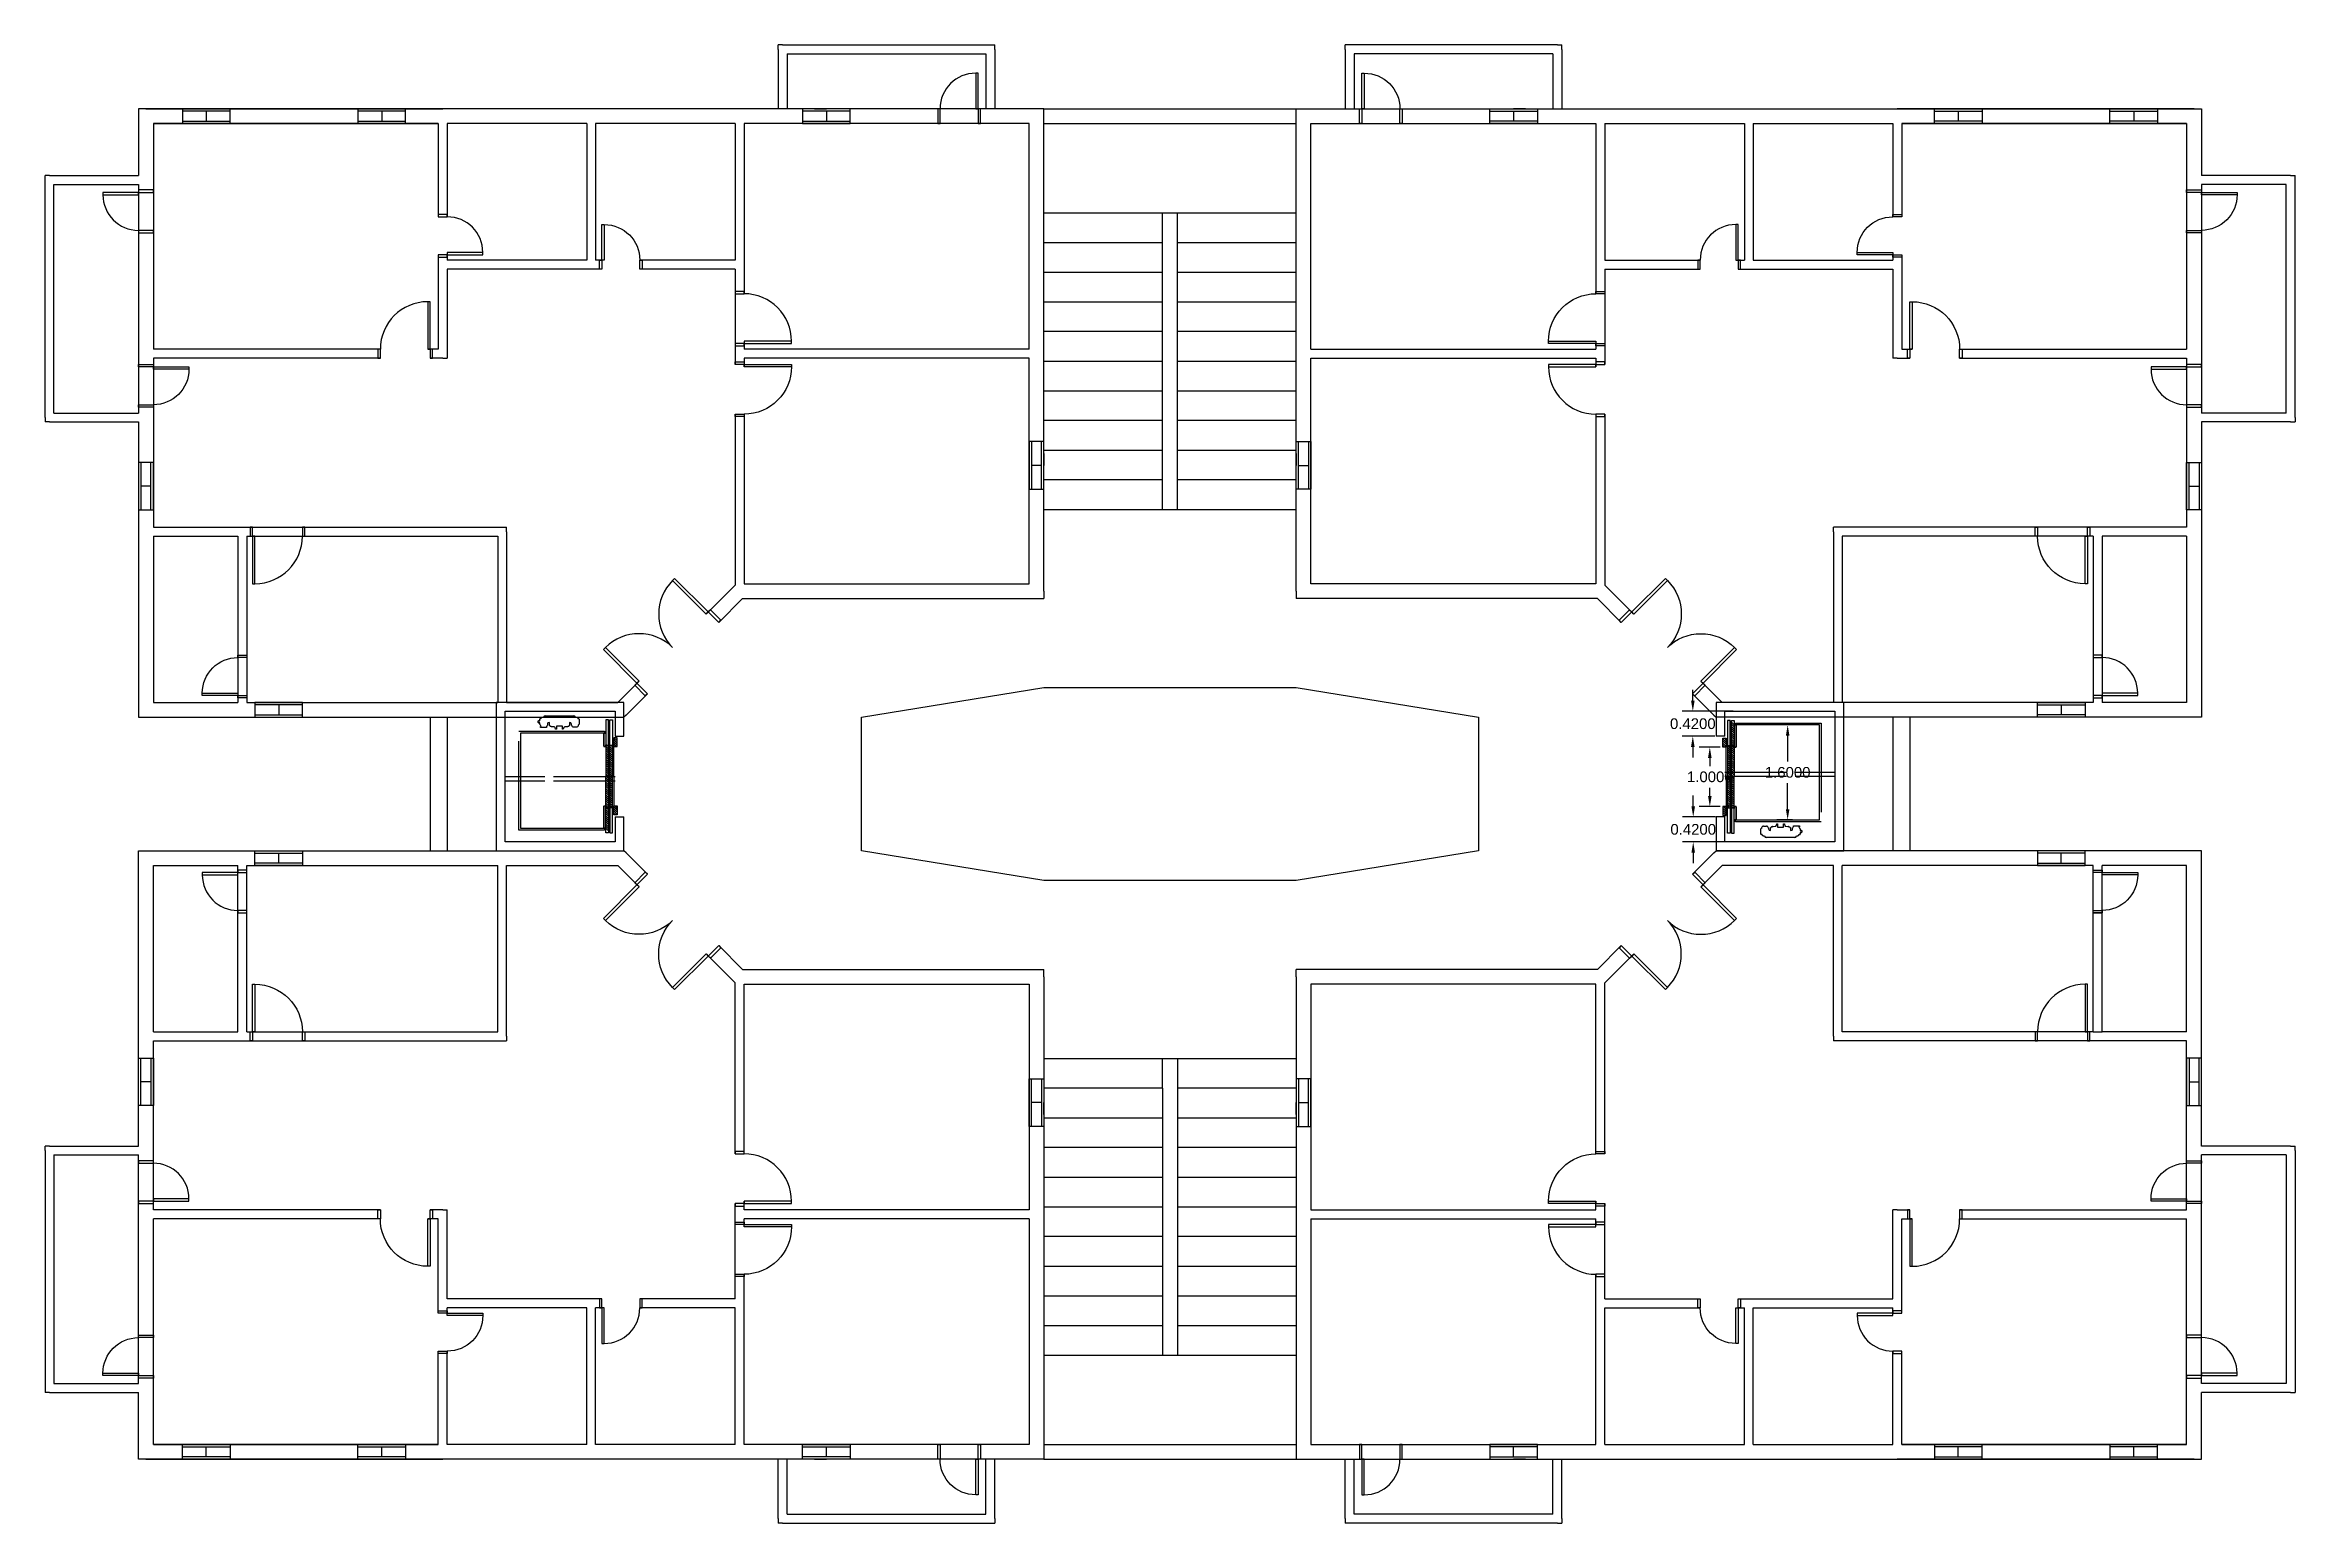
# Model space of a CAD drawing. Header units: metres. Extents: x -2 to 2771, y 0 to 5485.
# Drawn here: x 1369.44 to 1407.34, y 2721 to 2745.9 of the extents above; entities that cross this region are included whole.
import ezdxf

# ---------------------------------------------------------------- set-up
doc = ezdxf.new("R2010")
doc.units = ezdxf.units.M
doc.linetypes.add('DASHDOT', pattern=[1, 0.5, -0.25, 0, -0.25])
doc.linetypes.add('DASHED', pattern=[0.75, 0.5, -0.25])
doc.layers.get('0').update_dxf_attribs({"color": 255})
for name, color, linetype in [('CONT_35', 250, 'Continuous'), ('CONT_70', 5, 'Continuous'), ('DASH_35', 30, 'DASHED'), ('DASHD_35', 40, 'DASHDOT'), ('DIM_MM', 7, 'Continuous'), ('gate', 130, 'Continuous'), ('HATCH_35', 6, 'Continuous'), ('hole', 240, 'Continuous'), ('window', 3, 'Continuous')]:
    doc.layers.add(name, color=color, linetype=linetype)
doc.styles.get("Standard").update_dxf_attribs({"font": 'arial.ttf'})

msp = doc.modelspace()

# ---------------------------------------------------------------- texts
at = {"layer": 'DIM_MM', "char_height": 0.18, "attachment_point": 5}
for s, insert in [('\\A1;0.4200', (1397.20047, 2734.46696)), ('\\A1;1.6000', (1398.79777, 2733.64696)), ('\\A1;1.0000', (1397.48687, 2733.57196)), ('\\A1;0.4200', (1397.20723, 2732.68696))]:
    msp.add_mtext(s, dxfattribs=dict(at, insert=insert))

# ---------------------------------------------------------------- blocks, each defined once
blk = doc.blocks.new('d1')
at = {"layer": 'gate'}
for points in [[(-0.08, 0.15), (-0.04, 0.15), (-0.04, 0.95), (-0.08, 0.95)], [(-0.92, 0), (-0.88, 0), (-0.88, 0.15), (-0.92, 0.15)], [(-0.04, 0), (0, 0), (0, 0.15), (-0.04, 0.15)]]:
    blk.add_lwpolyline(points, close=True, dxfattribs=at)
blk.add_arc((-0.08, 0.15), 0.8, 90, 180, dxfattribs=at)
blk = doc.blocks.new('d-2')
at = {"layer": 'gate'}
for points in [[(-0.08, 0.15), (-0.04, 0.15), (-0.04, 0.75), (-0.08, 0.75)], [(-0.72, 0), (-0.68, 0), (-0.68, 0.15), (-0.72, 0.15)], [(-0.04, 0), (0, 0), (0, 0.15), (-0.04, 0.15)]]:
    blk.add_lwpolyline(points, close=True, dxfattribs=at)
blk.add_arc((-0.08, 0.15), 0.6, 90, 180, dxfattribs=at)
blk = doc.blocks.new('w-1')
at = {"layer": 'window'}
for p, q in [((0, 0.25), (-0.8, 0.25)), ((-0.8, 0.25), (-0.8, 0)), ((0, 0.21), (-0.8, 0.21)), ((-0.8, 0.04), (0, 0.04)), ((-0.8, 0), (0, 0)), ((-0.6, 0.25), (-0.4, 0.25)), ((-0.4, 0.25), (-0.4, 0.25)), ((-0.4, 0.21), (-0.4, 0.04)), ((0, 0), (0, 0.25))]:
    blk.add_line(p, q, dxfattribs=at)
blk = doc.blocks.new('m-g')
at = {"layer": 'gate'}
for points in [[(-0.247, 0.106), (-0.212, 0.141), (-0.778, 0.707), (-0.813, 0.672)], [(-0.035, -0.035), (0, 0), (-0.177, 0.177), (-0.212, 0.141)], [(-1.378, -1.025), (-1.413, -1.06), (-1.979, -0.494), (-1.944, -0.459)], [(-1.237, -1.237), (-1.272, -1.272), (-1.449, -1.095), (-1.413, -1.06)]]:
    blk.add_lwpolyline(points, close=True, dxfattribs=at)
for centre, start, end in [((-0.247, 0.106), 135, 225), ((-1.378, -1.025), 45, 135)]:
    blk.add_arc(centre, 0.8, start, end, dxfattribs=at)
blk = doc.blocks.new('b-d')
at = {"layer": 'gate'}
for points in [[(-0.08, 0.25), (-0.04, 0.25), (-0.04, 0.85), (-0.08, 0.85)], [(-0.68, 0), (-0.68, 0.25), (-0.72, 0.25), (-0.72, 0)], [(0, 0), (0, 0.25), (-0.04, 0.25), (-0.04, 0)]]:
    blk.add_lwpolyline(points, close=True, dxfattribs=at)
blk.add_arc((-0.08, 0.25), 0.6, 90, 180, dxfattribs=at)

# ---------------------------------------------------------------- hatches: boundary and pattern name
h = msp.add_hatch()
h.set_pattern_fill('AR-B816', color=256)
h.paths.add_polyline_path([(1371.76055, 2744.82696), (1371.14381, 2744.82696), (1371.01881, 2744.82696), (1371.01881, 2743.82696), (1371.01881, 2743.70196), (1369.51881, 2743.70196), (1369.44381, 2743.70196), (1369.44381, 2743.62696), (1369.44381, 2739.62696), (1369.44381, 2739.55196), (1369.51881, 2739.55196), (1371.01881, 2739.55196), (1371.01881, 2738.86901), (1371.26881, 2738.86901), (1371.26881, 2739.80056), (1371.01881, 2739.80056), (1371.01881, 2739.70196), (1369.59381, 2739.70196), (1369.59381, 2743.55196), (1371.01881, 2743.55196), (1371.01881, 2743.45942), (1371.26881, 2743.45942), (1371.26881, 2744.57696), (1371.76055, 2744.57696)])
h.paths.add_polyline_path([(1374.71604, 2744.82696), (1372.56055, 2744.82696), (1372.56055, 2744.57696), (1374.71604, 2744.57696)])
h.paths.add_polyline_path([(1385.44381, 2745.90196), (1385.36881, 2745.90196), (1381.86881, 2745.90196), (1381.79381, 2745.90196), (1381.79381, 2745.82696), (1381.79381, 2744.82696), (1381.94381, 2744.82696), (1381.94381, 2745.75196), (1385.29381, 2745.75196), (1385.29381, 2744.82696), (1385.44381, 2744.82696), (1385.44381, 2745.82696)])
h.paths.add_polyline_path([(1382.20597, 2744.82696), (1375.51604, 2744.82696), (1375.51604, 2744.57696), (1376.06881, 2744.57696), (1376.06881, 2743.04696), (1376.21881, 2743.04696), (1376.21881, 2744.57696), (1378.56881, 2744.57696), (1378.56881, 2742.27696), (1376.21881, 2742.27696), (1376.21881, 2742.32696), (1376.06881, 2742.32696), (1376.06881, 2740.77696), (1375.97261, 2740.77696), (1375.97261, 2740.62696), (1376.14381, 2740.62696), (1376.21881, 2740.62696), (1376.21881, 2740.70196), (1376.21881, 2742.12696), (1378.64381, 2742.12696), (1378.7834, 2742.12696), (1378.7834, 2742.27696), (1378.71881, 2742.27696), (1378.71881, 2744.57696), (1381.06881, 2744.57696), (1381.06881, 2742.27696), (1379.5034, 2742.27696), (1379.5034, 2742.12696), (1381.06881, 2742.12696), (1381.06881, 2741.75134), (1381.21881, 2741.75134), (1381.21881, 2742.20196), (1381.21881, 2744.57696), (1382.20597, 2744.57696)])
h.paths.add_polyline_path([(1384.48067, 2744.82696), (1383.61881, 2744.82696), (1383.00597, 2744.82696), (1383.00597, 2744.57696), (1384.48067, 2744.57696)], flags=17)
h.paths.add_polyline_path([(1386.26881, 2744.82696), (1385.20067, 2744.82696), (1385.20067, 2744.57696), (1386.01881, 2744.57696), (1386.01881, 2740.77696), (1381.21881, 2740.77696), (1381.21881, 2740.83134), (1381.06881, 2740.83134), (1381.06881, 2740.56167), (1381.21881, 2740.56167), (1381.21881, 2740.62696), (1386.01881, 2740.62696), (1386.01881, 2739.21966), (1386.26881, 2739.21966)])
h.paths.add_polyline_path([(1390.51881, 2744.82696), (1386.26881, 2744.82696), (1386.26881, 2744.57696), (1390.51881, 2744.57696)])
h.paths.add_polyline_path([(1393.78165, 2744.82696), (1392.30694, 2744.82696), (1392.30694, 2744.57696), (1393.78165, 2744.57696)], flags=17)
h.paths.add_polyline_path([(1391.49381, 2745.75196), (1394.84381, 2745.75196), (1394.84381, 2744.82696), (1394.99381, 2744.82696), (1394.99381, 2745.82696), (1394.99381, 2745.90196), (1394.91881, 2745.90196), (1391.41881, 2745.90196), (1391.34381, 2745.90196), (1391.34381, 2745.82696), (1391.34381, 2744.82696), (1391.49381, 2744.82696)])
h.paths.add_polyline_path([(1395.71881, 2740.83134), (1395.56881, 2740.83134), (1395.56881, 2740.77696), (1390.76881, 2740.77696), (1390.76881, 2744.57696), (1391.58694, 2744.57696), (1391.58694, 2744.82696), (1390.76881, 2744.82696), (1390.51881, 2744.82696), (1390.51881, 2739.21966), (1390.76881, 2739.21966), (1390.76881, 2740.62696), (1395.56881, 2740.62696), (1395.56881, 2740.56167), (1395.71881, 2740.56167)])
h.paths.add_polyline_path([(1405.76881, 2742.73942), (1405.51881, 2742.73942), (1405.51881, 2740.77696), (1401.73501, 2740.77696), (1401.73501, 2740.62696), (1405.51881, 2740.62696), (1405.51881, 2740.52056), (1405.76881, 2740.52056)])
h.paths.add_polyline_path([(1405.76881, 2744.82696), (1405.02706, 2744.82696), (1405.02706, 2744.57696), (1405.51881, 2744.57696), (1405.51881, 2743.45942), (1405.76881, 2743.45942), (1405.76881, 2743.55196), (1407.19381, 2743.55196), (1407.19381, 2739.70196), (1405.76881, 2739.70196), (1405.76881, 2739.80056), (1405.51881, 2739.80056), (1405.51881, 2738.86901), (1405.76881, 2738.86901), (1405.76881, 2739.55196), (1407.26881, 2739.55196), (1407.34381, 2739.55196), (1407.34381, 2739.62696), (1407.34381, 2743.62696), (1407.34381, 2743.70196), (1407.26881, 2743.70196), (1405.76881, 2743.70196)])
h.paths.add_polyline_path([(1405.76881, 2738.06901), (1405.51881, 2738.06901), (1405.51881, 2737.77696), (1405.42881, 2737.77696), (1404.58881, 2737.77696), (1403.88761, 2737.77696), (1403.88761, 2737.62696), (1403.94381, 2737.62696), (1403.94381, 2735.62335), (1404.09381, 2735.62335), (1404.09381, 2737.62696), (1405.51881, 2737.62696), (1405.51881, 2734.82696), (1404.09381, 2734.82696), (1404.09381, 2734.90335), (1403.94381, 2734.90335), (1403.94381, 2734.82696), (1403.80761, 2734.82696), (1403.80761, 2734.57696), (1405.76881, 2734.57696)])
h.paths.add_polyline_path([(1399.71881, 2737.62696), (1399.83359, 2737.62696), (1400.43359, 2737.62696), (1401.56881, 2737.62696), (1401.71881, 2737.62696), (1402.96761, 2737.62696), (1402.96761, 2737.77696), (1401.64381, 2737.77696), (1400.43359, 2737.77696), (1399.79359, 2737.77696), (1399.64381, 2737.77696), (1399.56881, 2737.77696), (1399.56881, 2737.70196), (1399.56881, 2734.82696), (1399.71881, 2734.82696)])
h.paths.add_polyline_path([(1403.00761, 2734.82696), (1401.71881, 2734.82696), (1401.56881, 2734.82696), (1399.74203, 2734.82696), (1399.74203, 2734.57696), (1403.00761, 2734.57696)])
h.paths.add_polyline_path([(1400.85501, 2734.57696), (1400.56881, 2734.57696), (1400.56881, 2732.32696), (1400.85501, 2732.32696)])
h.paths.add_polyline_path([(1399.74203, 2734.82696), (1397.59203, 2734.82696), (1397.59203, 2734.67696), (1397.88177, 2734.67696), (1399.59203, 2734.67696), (1399.59203, 2734.57696), (1399.74203, 2734.57696)])
h.paths.add_polyline_path([(1372.98001, 2732.32696), (1371.01881, 2732.32696), (1371.01881, 2728.8349), (1371.26881, 2728.8349), (1371.26881, 2729.12696), (1371.35881, 2729.12696), (1372.19881, 2729.12696), (1372.90001, 2729.12696), (1372.90001, 2729.27696), (1372.84381, 2729.27696), (1372.84381, 2731.28057), (1372.69381, 2731.28057), (1372.69381, 2729.27696), (1371.26881, 2729.27696), (1371.26881, 2732.07696), (1372.69381, 2732.07696), (1372.69381, 2732.00057), (1372.84381, 2732.00057), (1372.84381, 2732.07696), (1372.98001, 2732.07696)])
h.paths.add_polyline_path([(1379.23219, 2732.29035), (1379.19558, 2732.32696), (1377.04558, 2732.32696), (1373.78001, 2732.32696), (1373.78001, 2732.07696), (1375.06881, 2732.07696), (1375.21881, 2732.07696), (1377.06881, 2732.07696), (1377.06881, 2729.27696), (1376.95402, 2729.27696), (1376.35402, 2729.27696), (1375.21881, 2729.27696), (1375.06881, 2729.27696), (1373.82001, 2729.27696), (1373.82001, 2729.12696), (1375.14381, 2729.12696), (1376.35402, 2729.12696), (1376.99402, 2729.12696), (1377.14381, 2729.12696), (1377.21881, 2729.12696), (1377.21881, 2729.20196), (1377.21881, 2732.07696), (1379.09203, 2732.07696), (1379.37926, 2731.78972), (1379.55604, 2731.9665)])
h.paths.add_polyline_path([(1376.21881, 2734.57696), (1375.93261, 2734.57696), (1375.93261, 2732.32696), (1376.21881, 2732.32696)])
h.paths.add_polyline_path([(1377.04558, 2734.82696), (1375.21881, 2734.82696), (1375.06881, 2734.82696), (1373.78001, 2734.82696), (1373.78001, 2734.57696), (1377.04558, 2734.57696)])
h.paths.add_polyline_path([(1379.19558, 2734.82696), (1377.04558, 2734.82696), (1377.04558, 2734.57696), (1377.19558, 2734.57696), (1377.19558, 2734.67696), (1379.04558, 2734.67696), (1379.04558, 2734.57696), (1379.14381, 2734.57696), (1379.19558, 2734.57696)])
h.paths.add_polyline_path([(1377.21881, 2737.77696), (1377.14381, 2737.77696), (1376.99402, 2737.77696), (1376.35402, 2737.77696), (1375.14381, 2737.77696), (1373.82001, 2737.77696), (1373.82001, 2737.62696), (1375.06881, 2737.62696), (1375.21881, 2737.62696), (1376.35402, 2737.62696), (1376.95402, 2737.62696), (1377.06881, 2737.62696), (1377.06881, 2734.82696), (1377.21881, 2734.82696), (1377.21881, 2737.70196)])
h.paths.add_polyline_path([(1396.77847, 2732.5002), (1397.63759, 2732.5002), (1397.63759, 2732.87113), (1396.77847, 2732.87113)], flags=9)
h.paths.add_polyline_path([(1396.77171, 2734.2802), (1397.63082, 2734.2802), (1397.63082, 2734.65113), (1396.77171, 2734.65113)], flags=9)
h.paths.add_polyline_path([(1398.36054, 2733.4602), (1399.21965, 2733.4602), (1399.21965, 2733.83113), (1398.36054, 2733.83113)], flags=9)
h.paths.add_polyline_path([(1397.04964, 2733.3852), (1397.90875, 2733.3852), (1397.90875, 2733.75613), (1397.04964, 2733.75613)], flags=9)
h = msp.add_hatch()
h.set_pattern_fill('AR-B816', color=256)
h.paths.add_polyline_path([(1398.21881, 2744.57696), (1400.56881, 2744.57696), (1400.56881, 2743.04696), (1400.71881, 2743.04696), (1400.71881, 2744.57696), (1401.27157, 2744.57696), (1401.27157, 2744.82696), (1400.64381, 2744.82696), (1394.58165, 2744.82696), (1394.58165, 2744.57696), (1395.56881, 2744.57696), (1395.56881, 2742.20196), (1395.56881, 2741.75134), (1395.71881, 2741.75134), (1395.71881, 2742.12696), (1397.28422, 2742.12696), (1397.28422, 2742.27696), (1395.71881, 2742.27696), (1395.71881, 2744.57696), (1398.06881, 2744.57696), (1398.06881, 2742.27696), (1398.00422, 2742.27696), (1398.00422, 2742.12696), (1398.14381, 2742.12696), (1400.56881, 2742.12696), (1400.56881, 2740.70196), (1400.56881, 2740.62696), (1400.64381, 2740.62696), (1400.81501, 2740.62696), (1400.81501, 2740.77696), (1400.71881, 2740.77696), (1400.71881, 2742.32696), (1400.56881, 2742.32696), (1400.56881, 2742.27696), (1398.21881, 2742.27696)])
h.paths.add_polyline_path([(1404.22706, 2744.82696), (1402.07157, 2744.82696), (1402.07157, 2744.57696), (1404.22706, 2744.57696)])
h.paths.add_polyline_path([(1399.71881, 2732.07696), (1401.56881, 2732.07696), (1401.71881, 2732.07696), (1403.00761, 2732.07696), (1403.00761, 2732.32696), (1397.64381, 2732.32696), (1397.59203, 2732.32696), (1397.55542, 2732.29035), (1397.23157, 2731.9665), (1397.40835, 2731.78972), (1397.69558, 2732.07696), (1399.56881, 2732.07696), (1399.56881, 2729.20196), (1399.56881, 2729.12696), (1399.64381, 2729.12696), (1399.79359, 2729.12696), (1400.43359, 2729.12696), (1401.64381, 2729.12696), (1402.96761, 2729.12696), (1402.96761, 2729.27696), (1401.71881, 2729.27696), (1401.56881, 2729.27696), (1400.43359, 2729.27696), (1399.83359, 2729.27696), (1399.71881, 2729.27696)])
h = msp.add_hatch()
h.set_pattern_fill('AR-B816', color=256)
h.paths.add_polyline_path([(1386.26881, 2738.41966), (1386.01881, 2738.41966), (1386.01881, 2736.82696), (1381.21881, 2736.82696), (1381.21881, 2739.64167), (1381.06881, 2739.64167), (1381.06881, 2736.80373), (1381.05542, 2736.79035), (1380.65126, 2736.38619), (1380.82803, 2736.20941), (1381.19558, 2736.57696), (1386.14381, 2736.57696), (1386.26881, 2736.57696), (1386.26881, 2736.70196)])
h.paths.add_polyline_path([(1395.73219, 2736.79035), (1395.71881, 2736.80373), (1395.71881, 2739.64167), (1395.56881, 2739.64167), (1395.56881, 2736.82696), (1390.76881, 2736.82696), (1390.76881, 2738.41966), (1390.51881, 2738.41966), (1390.51881, 2736.70196), (1390.51881, 2736.57696), (1390.64381, 2736.57696), (1395.59203, 2736.57696), (1395.95958, 2736.20941), (1396.13636, 2736.38619)])
h.paths.add_polyline_path([(1390.51881, 2722.32696), (1386.26881, 2722.32696), (1386.26881, 2722.07696), (1390.51881, 2722.07696)])
h = msp.add_hatch()
h.set_pattern_fill('AR-B816', color=256)
h.paths.add_polyline_path([(1386.26881, 2730.20196), (1386.26881, 2730.32696), (1386.14381, 2730.32696), (1381.19558, 2730.32696), (1380.82803, 2730.69451), (1380.65126, 2730.51773), (1381.05542, 2730.11357), (1381.06881, 2730.10018), (1381.06881, 2727.26225), (1381.21881, 2727.26225), (1381.21881, 2730.07696), (1386.01881, 2730.07696), (1386.01881, 2728.48425), (1386.26881, 2728.48425)])
h.paths.add_polyline_path([(1386.26881, 2727.68425), (1386.01881, 2727.68425), (1386.01881, 2726.27696), (1381.21881, 2726.27696), (1381.21881, 2726.34225), (1381.06881, 2726.34225), (1381.06881, 2726.07257), (1381.21881, 2726.07257), (1381.21881, 2726.12696), (1386.01881, 2726.12696), (1386.01881, 2722.32696), (1385.20067, 2722.32696), (1385.20067, 2722.07696), (1386.01881, 2722.07696), (1386.26881, 2722.07696)])
h = msp.add_hatch()
h.set_pattern_fill('AR-B816', color=256)
h.paths.add_polyline_path([(1385.44381, 2722.07696), (1385.29381, 2722.07696), (1385.29381, 2721.15196), (1381.94381, 2721.15196), (1381.94381, 2722.07696), (1381.79381, 2722.07696), (1381.79381, 2721.07696), (1381.79381, 2721.00196), (1381.86881, 2721.00196), (1385.36881, 2721.00196), (1385.44381, 2721.00196), (1385.44381, 2721.07696)])
h.paths.add_polyline_path([(1384.48067, 2722.32696), (1383.00597, 2722.32696), (1383.00597, 2722.07696), (1384.48067, 2722.07696)])
h.paths.add_polyline_path([(1374.71604, 2722.32696), (1372.56055, 2722.32696), (1372.56055, 2722.07696), (1374.71604, 2722.07696)])
h.paths.add_polyline_path([(1371.26881, 2726.12696), (1375.05261, 2726.12696), (1375.05261, 2726.27696), (1371.26881, 2726.27696), (1371.26881, 2726.38336), (1371.01881, 2726.38336), (1371.01881, 2724.1645), (1371.26881, 2724.1645)])
h = msp.add_hatch()
h.set_pattern_fill('AR-B816', color=256)
h.paths.add_polyline_path([(1405.76881, 2726.38336), (1405.51881, 2726.38336), (1405.51881, 2726.27696), (1401.73501, 2726.27696), (1401.73501, 2726.12696), (1405.51881, 2726.12696), (1405.51881, 2724.1645), (1405.76881, 2724.1645)])
h.paths.add_polyline_path([(1404.22706, 2722.32696), (1402.07157, 2722.32696), (1402.07157, 2722.07696), (1404.22706, 2722.07696)])
h.paths.add_polyline_path([(1393.78165, 2722.32696), (1392.30694, 2722.32696), (1392.30694, 2722.07696), (1393.16881, 2722.07696), (1393.78165, 2722.07696)])
h.paths.add_polyline_path([(1394.99381, 2722.07696), (1394.84381, 2722.07696), (1394.84381, 2721.15196), (1391.49381, 2721.15196), (1391.49381, 2722.07696), (1391.34381, 2722.07696), (1391.34381, 2721.07696), (1391.34381, 2721.00196), (1391.41881, 2721.00196), (1394.91881, 2721.00196), (1394.99381, 2721.00196), (1394.99381, 2721.07696)])

# ---------------------------------------------------------------- linework, layer by layer
for p, q in [((1381.79381, 2745.82696), (1381.79381, 2745.90196)), ((1381.86881, 2745.90196), (1381.79381, 2745.90196)), ((1381.86881, 2745.90196), (1385.36881, 2745.90196)), ((1385.36881, 2745.90196), (1385.44381, 2745.90196)), ((1385.44381, 2745.82696), (1385.44381, 2745.90196)), ((1391.41881, 2745.90196), (1391.34381, 2745.90196)), ((1391.34381, 2745.82696), (1391.34381, 2745.90196)), ((1394.91881, 2745.90196), (1391.41881, 2745.90196)), ((1394.91881, 2745.90196), (1391.41881, 2745.90196)), ((1394.91881, 2745.90196), (1394.99381, 2745.90196)), ((1394.99381, 2745.82696), (1394.99381, 2745.90196)), ((1381.79381, 2745.82696), (1381.79381, 2744.82696)), ((1381.94381, 2745.75196), (1381.94381, 2744.82696)), ((1381.94381, 2745.75196), (1385.29381, 2745.75196)), ((1385.29381, 2745.75196), (1385.29381, 2744.82696)), ((1385.44381, 2745.82696), (1385.44381, 2744.82696)), ((1391.34381, 2745.82696), (1391.34381, 2744.82696)), ((1391.49381, 2745.75196), (1391.49381, 2744.82696)), ((1394.84381, 2745.75196), (1391.49381, 2745.75196)), ((1394.84381, 2745.75196), (1394.84381, 2744.82696)), ((1394.99381, 2745.82696), (1394.99381, 2744.82696)), ((1371.01881, 2744.82696), (1371.01881, 2744.70196)), ((1371.01881, 2744.82696), (1371.01881, 2743.82696)), ((1371.14381, 2744.82696), (1376.14381, 2744.82696)), ((1386.01881, 2744.82696), (1383.61881, 2744.82696)), ((1386.26881, 2744.82696), (1390.51881, 2744.82696)), ((1390.76881, 2744.82696), (1393.16881, 2744.82696)), ((1405.64381, 2744.82696), (1400.64381, 2744.82696)), ((1405.76881, 2744.82696), (1405.76881, 2744.70196)), ((1405.76881, 2744.82696), (1405.76881, 2743.82696)), ((1371.26881, 2744.57696), (1376.06881, 2744.57696)), ((1376.06881, 2744.57696), (1376.06881, 2743.00696)), ((1376.21881, 2744.57696), (1376.21881, 2743.00696)), ((1378.56881, 2744.57696), (1378.56881, 2742.27696)), ((1378.71881, 2744.57696), (1378.71881, 2742.27696)), ((1381.06881, 2744.57696), (1381.06881, 2742.27696)), ((1381.21881, 2744.57696), (1381.21881, 2742.20196)), ((1386.26881, 2744.57696), (1390.51881, 2744.57696)), ((1395.56881, 2744.57696), (1395.56881, 2742.20196)), ((1395.71881, 2744.57696), (1395.71881, 2742.27696)), ((1398.06881, 2744.57696), (1398.06881, 2742.27696)), ((1398.21881, 2744.57696), (1398.21881, 2742.27696)), ((1400.56881, 2744.57696), (1400.56881, 2743.00696)), ((1400.71881, 2744.57696), (1400.71881, 2743.00696)), ((1405.51881, 2744.57696), (1400.71881, 2744.57696)), ((1369.44381, 2743.62696), (1369.44381, 2743.70196)), ((1369.51881, 2743.70196), (1369.44381, 2743.70196)), ((1369.44381, 2739.62696), (1369.44381, 2743.62696)), ((1369.51881, 2743.70196), (1371.01881, 2743.70196)), ((1407.26881, 2743.70196), (1405.76881, 2743.70196)), ((1407.26881, 2743.70196), (1407.34381, 2743.70196)), ((1407.34381, 2743.62696), (1407.34381, 2743.70196)), ((1407.34381, 2739.62696), (1407.34381, 2743.62696)), ((1369.59381, 2739.70196), (1369.59381, 2743.55196)), ((1369.59381, 2743.55196), (1371.01881, 2743.55196)), ((1407.19381, 2743.55196), (1405.76881, 2743.55196)), ((1407.19381, 2739.70196), (1407.19381, 2743.55196)), ((1386.26881, 2743.07696), (1390.51881, 2743.07696)), ((1388.26881, 2738.07696), (1388.26881, 2743.07696)), ((1388.51881, 2738.07696), (1388.51881, 2743.07696)), ((1386.26881, 2742.57696), (1388.26881, 2742.57696)), ((1388.51881, 2742.57696), (1390.51881, 2742.57696)), ((1376.06881, 2742.36696), (1376.06881, 2740.77696)), ((1376.21881, 2742.40696), (1376.21881, 2742.27696)), ((1378.56881, 2742.27696), (1376.21881, 2742.27696)), ((1376.21881, 2742.12696), (1376.21881, 2740.70196)), ((1378.64381, 2742.12696), (1376.21881, 2742.12696)), ((1378.8234, 2742.12696), (1378.64381, 2742.12696)), ((1378.8634, 2742.27696), (1378.71881, 2742.27696)), ((1381.06881, 2742.27696), (1379.4634, 2742.27696)), ((1381.06881, 2742.12696), (1379.4634, 2742.12696)), ((1381.06881, 2742.12696), (1381.06881, 2740.52167)), ((1381.21881, 2742.20196), (1381.21881, 2741.71134)), ((1386.26881, 2742.07696), (1388.26881, 2742.07696)), ((1388.51881, 2742.07696), (1390.51881, 2742.07696)), ((1395.56881, 2742.20196), (1395.56881, 2741.71134)), ((1395.71881, 2742.27696), (1397.32422, 2742.27696)), ((1395.71881, 2742.12696), (1397.32422, 2742.12696)), ((1395.71881, 2742.12696), (1395.71881, 2740.52167)), ((1397.92422, 2742.27696), (1398.06881, 2742.27696)), ((1397.96422, 2742.12696), (1398.14381, 2742.12696)), ((1398.14381, 2742.12696), (1400.56881, 2742.12696)), ((1398.21881, 2742.27696), (1400.56881, 2742.27696)), ((1400.56881, 2742.40696), (1400.56881, 2742.27696)), ((1400.56881, 2742.12696), (1400.56881, 2740.70196)), ((1400.71881, 2742.36696), (1400.71881, 2740.77696)), ((1386.26881, 2741.57696), (1388.26881, 2741.57696)), ((1388.51881, 2741.57696), (1390.51881, 2741.57696)), ((1388.26881, 2741.07696), (1386.26881, 2741.07696)), ((1390.51881, 2741.07696), (1388.51881, 2741.07696)), ((1375.09261, 2740.77696), (1371.26881, 2740.77696)), ((1375.09261, 2740.62696), (1371.26881, 2740.62696)), ((1376.06881, 2740.77696), (1375.89261, 2740.77696)), ((1376.14381, 2740.62696), (1375.93261, 2740.62696)), ((1376.14381, 2740.62696), (1376.21881, 2740.62696)), ((1376.21881, 2740.70196), (1376.21881, 2740.62696)), ((1381.21881, 2740.91134), (1381.21881, 2740.77696)), ((1386.01881, 2740.77696), (1381.21881, 2740.77696)), ((1381.21881, 2740.62696), (1381.21881, 2740.48167)), ((1386.01881, 2740.62696), (1381.21881, 2740.62696)), ((1386.26881, 2740.57696), (1388.26881, 2740.57696)), ((1388.51881, 2740.57696), (1390.51881, 2740.57696)), ((1390.76881, 2740.77696), (1395.56881, 2740.77696)), ((1390.76881, 2740.62696), (1395.56881, 2740.62696)), ((1395.56881, 2740.91134), (1395.56881, 2740.77696)), ((1395.56881, 2740.62696), (1395.56881, 2740.48167)), ((1400.56881, 2740.70196), (1400.56881, 2740.62696)), ((1400.64381, 2740.62696), (1400.56881, 2740.62696)), ((1400.64381, 2740.62696), (1400.85501, 2740.62696)), ((1400.71881, 2740.77696), (1400.89501, 2740.77696)), ((1401.69501, 2740.77696), (1405.51881, 2740.77696)), ((1401.69501, 2740.62696), (1405.51881, 2740.62696)), ((1386.26881, 2740.07696), (1388.26881, 2740.07696)), ((1388.51881, 2740.07696), (1390.51881, 2740.07696)), ((1369.44381, 2739.62696), (1369.44381, 2739.55196)), ((1369.51881, 2739.55196), (1369.44381, 2739.55196)), ((1369.51881, 2739.55196), (1371.01881, 2739.55196)), ((1369.59381, 2739.70196), (1371.01881, 2739.70196)), ((1381.06881, 2739.68167), (1381.06881, 2736.80373)), ((1381.21881, 2739.68167), (1381.21881, 2736.82696)), ((1388.26881, 2739.57696), (1386.26881, 2739.57696)), ((1390.51881, 2739.57696), (1388.51881, 2739.57696)), ((1395.56881, 2739.68167), (1395.56881, 2736.82696)), ((1395.71881, 2739.68167), (1395.71881, 2736.80373)), ((1407.19381, 2739.70196), (1405.76881, 2739.70196)), ((1407.26881, 2739.55196), (1405.76881, 2739.55196)), ((1407.26881, 2739.55196), (1407.34381, 2739.55196)), ((1407.34381, 2739.62696), (1407.34381, 2739.55196)), ((1386.26881, 2739.07696), (1388.26881, 2739.07696)), ((1388.51881, 2739.07696), (1390.51881, 2739.07696)), ((1388.26881, 2738.57696), (1386.26881, 2738.57696)), ((1390.51881, 2738.57696), (1388.51881, 2738.57696)), ((1386.26881, 2738.07696), (1390.51881, 2738.07696)), ((1371.26881, 2737.77696), (1371.35881, 2737.77696)), ((1371.26881, 2737.62696), (1371.39881, 2737.62696)), ((1371.26881, 2737.62696), (1372.69381, 2737.62696)), ((1371.35881, 2737.77696), (1372.19881, 2737.77696)), ((1372.19881, 2737.77696), (1375.14381, 2737.77696)), ((1372.19881, 2737.62696), (1372.69381, 2737.62696)), ((1372.69381, 2737.62696), (1372.69381, 2734.82696)), ((1372.84381, 2737.62696), (1375.06881, 2737.62696)), ((1372.84381, 2737.62696), (1372.84381, 2734.82696)), ((1375.06881, 2737.62696), (1375.21881, 2737.62696)), ((1375.14381, 2737.77696), (1376.35402, 2737.77696)), ((1375.21881, 2737.62696), (1376.35402, 2737.62696)), ((1376.35402, 2737.77696), (1376.99402, 2737.77696)), ((1376.35402, 2737.62696), (1376.95402, 2737.62696)), ((1376.95402, 2737.62696), (1377.06881, 2737.62696)), ((1376.99402, 2737.77696), (1377.14381, 2737.77696)), ((1377.06881, 2737.62696), (1377.06881, 2734.82696)), ((1377.14381, 2737.77696), (1377.21881, 2737.77696)), ((1377.21881, 2737.70196), (1377.21881, 2737.77696)), ((1377.21881, 2737.70196), (1377.21881, 2734.82696)), ((1399.64381, 2737.77696), (1399.56881, 2737.77696)), ((1399.56881, 2737.70196), (1399.56881, 2737.77696)), ((1399.56881, 2737.70196), (1399.56881, 2734.82696)), ((1399.79359, 2737.77696), (1399.64381, 2737.77696)), ((1399.83359, 2737.62696), (1399.71881, 2737.62696)), ((1399.71881, 2737.62696), (1399.71881, 2734.82696)), ((1400.43359, 2737.77696), (1399.79359, 2737.77696)), ((1400.43359, 2737.62696), (1399.83359, 2737.62696)), ((1401.64381, 2737.77696), (1400.43359, 2737.77696)), ((1401.56881, 2737.62696), (1400.43359, 2737.62696)), ((1401.71881, 2737.62696), (1401.56881, 2737.62696)), ((1404.58881, 2737.77696), (1401.64381, 2737.77696)), ((1403.94381, 2737.62696), (1401.71881, 2737.62696)), ((1403.94381, 2737.62696), (1403.94381, 2734.82696)), ((1404.58881, 2737.62696), (1404.09381, 2737.62696)), ((1405.51881, 2737.62696), (1404.09381, 2737.62696)), ((1404.09381, 2737.62696), (1404.09381, 2734.82696)), ((1405.42881, 2737.77696), (1404.58881, 2737.77696)), ((1405.51881, 2737.62696), (1405.38881, 2737.62696)), ((1405.51881, 2737.77696), (1405.42881, 2737.77696)), ((1380.58055, 2736.31547), (1381.05542, 2736.79035)), ((1381.05542, 2736.79035), (1381.06881, 2736.80373)), ((1381.21881, 2736.82696), (1386.01881, 2736.82696)), ((1395.56881, 2736.82696), (1390.76881, 2736.82696)), ((1395.73219, 2736.79035), (1395.71881, 2736.80373)), ((1396.20707, 2736.31547), (1395.73219, 2736.79035)), ((1380.79268, 2736.17405), (1381.19558, 2736.57696)), ((1381.19558, 2736.57696), (1386.14381, 2736.57696)), ((1386.14381, 2736.57696), (1386.26881, 2736.57696)), ((1386.26881, 2736.70196), (1386.26881, 2736.57696)), ((1390.51881, 2736.70196), (1390.51881, 2736.57696)), ((1390.64381, 2736.57696), (1390.51881, 2736.57696)), ((1395.59203, 2736.57696), (1390.64381, 2736.57696)), ((1395.99493, 2736.17405), (1395.59203, 2736.57696)), ((1380.01486, 2735.74979), (1380.01566, 2735.75059)), ((1396.77275, 2735.74979), (1396.77195, 2735.75059)), ((1379.09203, 2734.82696), (1379.44997, 2735.1849)), ((1379.23219, 2734.61357), (1379.5914, 2734.97277)), ((1397.55542, 2734.61357), (1397.19622, 2734.97277)), ((1397.69558, 2734.82696), (1397.33764, 2735.1849)), ((1375.06881, 2734.82696), (1375.21881, 2734.82696)), ((1375.93261, 2734.57696), (1375.93261, 2732.32696)), ((1376.21881, 2734.57696), (1376.21881, 2732.32696)), ((1379.14381, 2734.57696), (1379.19558, 2734.57696)), ((1379.14381, 2734.57696), (1379.19558, 2734.57696)), ((1379.23219, 2734.61357), (1379.19558, 2734.57696)), ((1397.55542, 2734.61357), (1397.59203, 2734.57696)), ((1397.64381, 2734.57696), (1397.59203, 2734.57696)), ((1400.56881, 2734.57696), (1400.56881, 2732.32696)), ((1400.85501, 2734.57696), (1400.85501, 2732.32696)), ((1401.71881, 2734.82696), (1401.56881, 2734.82696)), ((1379.14381, 2732.32696), (1379.19558, 2732.32696)), ((1379.23219, 2732.29035), (1379.19558, 2732.32696)), ((1379.23219, 2732.29035), (1379.5914, 2731.93115)), ((1397.55542, 2732.29035), (1397.19622, 2731.93115)), ((1397.55542, 2732.29035), (1397.59203, 2732.32696)), ((1397.64381, 2732.32696), (1397.59203, 2732.32696)), ((1372.69381, 2729.27696), (1372.69381, 2732.07696)), ((1372.84381, 2729.27696), (1372.84381, 2732.07696)), ((1375.06881, 2732.07696), (1375.21881, 2732.07696)), ((1377.06881, 2729.27696), (1377.06881, 2732.07696)), ((1377.21881, 2729.20196), (1377.21881, 2732.07696)), ((1379.09203, 2732.07696), (1379.44997, 2731.71901)), ((1397.69558, 2732.07696), (1397.33764, 2731.71901)), ((1399.56881, 2729.20196), (1399.56881, 2732.07696)), ((1399.71881, 2729.27696), (1399.71881, 2732.07696)), ((1401.71881, 2732.07696), (1401.56881, 2732.07696)), ((1403.94381, 2729.27696), (1403.94381, 2732.07696)), ((1404.09381, 2729.27696), (1404.09381, 2732.07696)), ((1380.01486, 2731.15413), (1380.01566, 2731.15333)), ((1396.77275, 2731.15413), (1396.77195, 2731.15333)), ((1403.94381, 2731.28057), (1404.09381, 2731.28057)), ((1380.79268, 2730.72986), (1381.19558, 2730.32696)), ((1395.99493, 2730.72986), (1395.59203, 2730.32696)), ((1380.58055, 2730.58844), (1381.05542, 2730.11357)), ((1381.19558, 2730.32696), (1386.14381, 2730.32696)), ((1386.14381, 2730.32696), (1386.26881, 2730.32696)), ((1386.26881, 2730.20196), (1386.26881, 2730.32696)), ((1390.51881, 2730.20196), (1390.51881, 2730.32696)), ((1390.64381, 2730.32696), (1390.51881, 2730.32696)), ((1395.59203, 2730.32696), (1390.64381, 2730.32696)), ((1396.20707, 2730.58844), (1395.73219, 2730.11357)), ((1381.05542, 2730.11357), (1381.06881, 2730.10018)), ((1381.06881, 2727.22225), (1381.06881, 2730.10018)), ((1381.21881, 2727.22225), (1381.21881, 2730.07696)), ((1381.21881, 2730.07696), (1386.01881, 2730.07696)), ((1395.56881, 2730.07696), (1390.76881, 2730.07696)), ((1395.56881, 2727.22225), (1395.56881, 2730.07696)), ((1395.73219, 2730.11357), (1395.71881, 2730.10018)), ((1395.71881, 2727.22225), (1395.71881, 2730.10018)), ((1371.26881, 2729.27696), (1371.39881, 2729.27696)), ((1371.26881, 2729.27696), (1372.69381, 2729.27696)), ((1372.19881, 2729.27696), (1372.69381, 2729.27696)), ((1372.84381, 2729.27696), (1375.06881, 2729.27696)), ((1375.06881, 2729.27696), (1375.21881, 2729.27696)), ((1375.21881, 2729.27696), (1376.35402, 2729.27696)), ((1376.35402, 2729.27696), (1376.95402, 2729.27696)), ((1376.95402, 2729.27696), (1377.06881, 2729.27696)), ((1377.21881, 2729.20196), (1377.21881, 2729.12696)), ((1399.56881, 2729.20196), (1399.56881, 2729.12696)), ((1399.83359, 2729.27696), (1399.71881, 2729.27696)), ((1400.43359, 2729.27696), (1399.83359, 2729.27696)), ((1401.56881, 2729.27696), (1400.43359, 2729.27696)), ((1401.71881, 2729.27696), (1401.56881, 2729.27696)), ((1403.94381, 2729.27696), (1401.71881, 2729.27696)), ((1403.94381, 2729.27696), (1404.09381, 2729.27696)), ((1404.58881, 2729.27696), (1404.09381, 2729.27696)), ((1405.51881, 2729.27696), (1404.09381, 2729.27696)), ((1405.51881, 2729.27696), (1405.38881, 2729.27696)), ((1371.26881, 2729.12696), (1371.35881, 2729.12696)), ((1371.35881, 2729.12696), (1372.19881, 2729.12696)), ((1372.19881, 2729.12696), (1375.14381, 2729.12696)), ((1375.14381, 2729.12696), (1376.35402, 2729.12696)), ((1376.35402, 2729.12696), (1376.99402, 2729.12696)), ((1376.99402, 2729.12696), (1377.14381, 2729.12696)), ((1377.14381, 2729.12696), (1377.21881, 2729.12696)), ((1386.26881, 2728.82696), (1390.51881, 2728.82696)), ((1388.26881, 2728.32696), (1388.26881, 2728.82696)), ((1388.51881, 2728.82696), (1388.51881, 2723.82696)), ((1399.64381, 2729.12696), (1399.56881, 2729.12696)), ((1399.79359, 2729.12696), (1399.64381, 2729.12696)), ((1400.43359, 2729.12696), (1399.79359, 2729.12696)), ((1401.64381, 2729.12696), (1400.43359, 2729.12696)), ((1404.58881, 2729.12696), (1401.64381, 2729.12696)), ((1405.42881, 2729.12696), (1404.58881, 2729.12696)), ((1405.51881, 2729.12696), (1405.42881, 2729.12696)), ((1388.26881, 2728.32696), (1386.26881, 2728.32696)), ((1388.26881, 2728.32696), (1388.26881, 2723.82696)), ((1390.51881, 2728.32696), (1388.51881, 2728.32696)), ((1386.26881, 2727.82696), (1388.26881, 2727.82696)), ((1388.51881, 2727.82696), (1390.51881, 2727.82696)), ((1369.51881, 2727.35196), (1369.44381, 2727.35196)), ((1369.44381, 2727.27696), (1369.44381, 2727.35196)), ((1369.51881, 2727.35196), (1371.01881, 2727.35196)), ((1388.26881, 2727.32696), (1386.26881, 2727.32696)), ((1390.51881, 2727.32696), (1388.51881, 2727.32696)), ((1407.26881, 2727.35196), (1405.76881, 2727.35196)), ((1407.26881, 2727.35196), (1407.34381, 2727.35196)), ((1407.34381, 2727.27696), (1407.34381, 2727.35196)), ((1369.44381, 2727.27696), (1369.44381, 2723.27696)), ((1369.59381, 2727.20196), (1371.01881, 2727.20196)), ((1369.59381, 2727.20196), (1369.59381, 2723.35196)), ((1407.19381, 2727.20196), (1405.76881, 2727.20196)), ((1407.19381, 2727.20196), (1407.19381, 2723.35196)), ((1407.34381, 2727.27696), (1407.34381, 2723.27696)), ((1386.26881, 2726.82696), (1388.26881, 2726.82696)), ((1388.51881, 2726.82696), (1390.51881, 2726.82696)), ((1375.09261, 2726.27696), (1371.26881, 2726.27696)), ((1376.14381, 2726.27696), (1375.93261, 2726.27696)), ((1376.14381, 2726.27696), (1376.21881, 2726.27696)), ((1376.21881, 2726.20196), (1376.21881, 2726.27696)), ((1376.21881, 2724.77696), (1376.21881, 2726.20196)), ((1381.06881, 2724.77696), (1381.06881, 2726.38225)), ((1381.21881, 2726.27696), (1381.21881, 2726.42225)), ((1386.01881, 2726.27696), (1381.21881, 2726.27696)), ((1386.26881, 2726.32696), (1388.26881, 2726.32696)), ((1388.51881, 2726.32696), (1390.51881, 2726.32696)), ((1390.76881, 2726.27696), (1395.56881, 2726.27696)), ((1395.56881, 2726.27696), (1395.56881, 2726.42225)), ((1395.71881, 2724.77696), (1395.71881, 2726.38225)), ((1400.56881, 2726.20196), (1400.56881, 2726.27696)), ((1400.64381, 2726.27696), (1400.56881, 2726.27696)), ((1400.56881, 2724.77696), (1400.56881, 2726.20196)), ((1400.64381, 2726.27696), (1400.85501, 2726.27696)), ((1401.69501, 2726.27696), (1405.51881, 2726.27696)), ((1375.09261, 2726.12696), (1371.26881, 2726.12696)), ((1376.06881, 2726.12696), (1375.89261, 2726.12696)), ((1376.06881, 2724.53696), (1376.06881, 2726.12696)), ((1381.21881, 2725.99257), (1381.21881, 2726.12696)), ((1386.01881, 2726.12696), (1381.21881, 2726.12696)), ((1388.26881, 2725.82696), (1386.26881, 2725.82696)), ((1390.51881, 2725.82696), (1388.51881, 2725.82696)), ((1390.76881, 2726.12696), (1395.56881, 2726.12696)), ((1395.56881, 2725.99257), (1395.56881, 2726.12696)), ((1400.71881, 2724.53696), (1400.71881, 2726.12696)), ((1400.71881, 2726.12696), (1400.89501, 2726.12696)), ((1401.69501, 2726.12696), (1405.51881, 2726.12696)), ((1381.21881, 2724.70196), (1381.21881, 2725.19257)), ((1386.26881, 2725.32696), (1388.26881, 2725.32696)), ((1388.51881, 2725.32696), (1390.51881, 2725.32696)), ((1395.56881, 2724.70196), (1395.56881, 2725.19257)), ((1378.64381, 2724.77696), (1376.21881, 2724.77696)), ((1378.8234, 2724.77696), (1378.64381, 2724.77696)), ((1381.06881, 2724.77696), (1379.4634, 2724.77696)), ((1381.21881, 2722.32696), (1381.21881, 2724.70196)), ((1386.26881, 2724.82696), (1388.26881, 2724.82696)), ((1388.51881, 2724.82696), (1390.51881, 2724.82696)), ((1395.56881, 2722.32696), (1395.56881, 2724.70196)), ((1395.71881, 2724.77696), (1397.32422, 2724.77696)), ((1397.96422, 2724.77696), (1398.14381, 2724.77696)), ((1398.14381, 2724.77696), (1400.56881, 2724.77696)), ((1376.21881, 2724.49696), (1376.21881, 2724.62696)), ((1378.56881, 2724.62696), (1376.21881, 2724.62696)), ((1378.56881, 2722.32696), (1378.56881, 2724.62696)), ((1378.71881, 2722.32696), (1378.71881, 2724.62696)), ((1378.8634, 2724.62696), (1378.71881, 2724.62696)), ((1381.06881, 2724.62696), (1379.4634, 2724.62696)), ((1381.06881, 2722.32696), (1381.06881, 2724.62696)), ((1386.26881, 2724.32696), (1388.26881, 2724.32696)), ((1388.51881, 2724.32696), (1390.51881, 2724.32696)), ((1395.71881, 2722.32696), (1395.71881, 2724.62696)), ((1395.71881, 2724.62696), (1397.32422, 2724.62696)), ((1397.92422, 2724.62696), (1398.06881, 2724.62696)), ((1398.06881, 2722.32696), (1398.06881, 2724.62696)), ((1398.21881, 2722.32696), (1398.21881, 2724.62696)), ((1398.21881, 2724.62696), (1400.56881, 2724.62696)), ((1400.56881, 2724.49696), (1400.56881, 2724.62696)), ((1376.06881, 2722.32696), (1376.06881, 2723.89696)), ((1376.21881, 2722.32696), (1376.21881, 2723.89696)), ((1400.56881, 2722.32696), (1400.56881, 2723.89696)), ((1400.71881, 2722.32696), (1400.71881, 2723.89696)), ((1386.26881, 2723.82696), (1390.51881, 2723.82696)), ((1369.44381, 2723.27696), (1369.44381, 2723.20196)), ((1369.51881, 2723.20196), (1369.44381, 2723.20196)), ((1369.51881, 2723.20196), (1371.01881, 2723.20196)), ((1369.59381, 2723.35196), (1371.01881, 2723.35196)), ((1407.19381, 2723.35196), (1405.76881, 2723.35196)), ((1407.26881, 2723.20196), (1405.76881, 2723.20196)), ((1407.26881, 2723.20196), (1407.34381, 2723.20196)), ((1407.34381, 2723.27696), (1407.34381, 2723.20196)), ((1371.01881, 2722.07696), (1371.01881, 2723.07696)), ((1405.76881, 2722.07696), (1405.76881, 2723.07696)), ((1371.01881, 2722.07696), (1371.01881, 2722.20196)), ((1371.14381, 2722.07696), (1376.14381, 2722.07696)), ((1371.26881, 2722.32696), (1376.06881, 2722.32696)), ((1381.79381, 2721.07696), (1381.79381, 2722.07696)), ((1381.94381, 2721.15196), (1381.94381, 2722.07696)), ((1386.01881, 2722.07696), (1383.61881, 2722.07696)), ((1385.29381, 2721.15196), (1385.29381, 2722.07696)), ((1385.44381, 2721.07696), (1385.44381, 2722.07696)), ((1386.26881, 2722.32696), (1390.51881, 2722.32696)), ((1386.26881, 2722.07696), (1390.51881, 2722.07696)), ((1390.76881, 2722.07696), (1393.16881, 2722.07696)), ((1391.34381, 2721.07696), (1391.34381, 2722.07696)), ((1391.49381, 2721.15196), (1391.49381, 2722.07696)), ((1394.84381, 2721.15196), (1394.84381, 2722.07696)), ((1394.99381, 2721.07696), (1394.99381, 2722.07696)), ((1405.64381, 2722.07696), (1400.64381, 2722.07696)), ((1405.51881, 2722.32696), (1400.71881, 2722.32696)), ((1405.76881, 2722.07696), (1405.76881, 2722.20196)), ((1381.79381, 2721.07696), (1381.79381, 2721.00196)), ((1381.86881, 2721.00196), (1381.79381, 2721.00196)), ((1381.86881, 2721.00196), (1385.36881, 2721.00196)), ((1381.86881, 2721.00196), (1385.36881, 2721.00196)), ((1381.94381, 2721.15196), (1385.29381, 2721.15196)), ((1385.36881, 2721.00196), (1385.44381, 2721.00196)), ((1385.44381, 2721.07696), (1385.44381, 2721.00196)), ((1391.34381, 2721.07696), (1391.34381, 2721.00196)), ((1391.41881, 2721.00196), (1391.34381, 2721.00196)), ((1394.91881, 2721.00196), (1391.41881, 2721.00196)), ((1394.91881, 2721.00196), (1391.41881, 2721.00196)), ((1394.84381, 2721.15196), (1391.49381, 2721.15196)), ((1394.91881, 2721.00196), (1394.99381, 2721.00196)), ((1394.99381, 2721.07696), (1394.99381, 2721.00196))]:
    msp.add_line(p, q)
for points in [[(1386.26881, 2736.70196), (1386.26881, 2744.82696), (1371.01881, 2744.82696), (1371.01881, 2743.70196)], [(1390.51881, 2736.70196), (1390.51881, 2744.82696), (1405.76881, 2744.82696), (1405.76881, 2743.70196)], [(1376.06881, 2744.57696), (1371.26881, 2744.57696), (1371.26881, 2740.77696)], [(1378.56881, 2744.57696), (1376.21881, 2744.57696)], [(1381.06881, 2744.57696), (1378.71881, 2744.57696)], [(1386.01881, 2740.77696), (1386.01881, 2744.57696), (1381.21881, 2744.57696)], [(1390.76881, 2740.77696), (1390.76881, 2744.57696), (1395.56881, 2744.57696)], [(1395.71881, 2744.57696), (1398.06881, 2744.57696)], [(1398.21881, 2744.57696), (1400.56881, 2744.57696)], [(1400.71881, 2744.57696), (1405.51881, 2744.57696), (1405.51881, 2740.77696)], [(1371.01881, 2743.55196), (1371.01881, 2739.70196)], [(1405.76881, 2743.55196), (1405.76881, 2739.70196)], [(1371.26881, 2740.62696), (1371.26881, 2737.77696)], [(1386.01881, 2736.82696), (1386.01881, 2740.62696)], [(1390.76881, 2736.82696), (1390.76881, 2740.62696)], [(1405.51881, 2740.62696), (1405.51881, 2737.77696)], [(1371.01881, 2739.55196), (1371.01881, 2734.57696), (1379.14381, 2734.57696)], [(1405.76881, 2739.55196), (1405.76881, 2734.57696), (1397.64381, 2734.57696)], [(1371.26881, 2737.62696), (1371.26881, 2734.82696), (1372.69381, 2734.82696)], [(1405.51881, 2737.62696), (1405.51881, 2734.82696), (1404.09381, 2734.82696)], [(1372.84381, 2734.82696), (1375.06881, 2734.82696)], [(1375.21881, 2734.82696), (1377.06881, 2734.82696)], [(1377.21881, 2734.82696), (1379.09203, 2734.82696)], [(1399.56881, 2734.82696), (1397.69558, 2734.82696)], [(1401.56881, 2734.82696), (1399.71881, 2734.82696)], [(1403.94381, 2734.82696), (1401.71881, 2734.82696)], [(1371.01881, 2727.35196), (1371.01881, 2732.32696), (1379.14381, 2732.32696)], [(1405.76881, 2727.35196), (1405.76881, 2732.32696), (1397.64381, 2732.32696)], [(1371.26881, 2729.27696), (1371.26881, 2732.07696), (1372.69381, 2732.07696)], [(1372.84381, 2732.07696), (1375.06881, 2732.07696)], [(1375.21881, 2732.07696), (1377.06881, 2732.07696)], [(1377.21881, 2732.07696), (1379.09203, 2732.07696)], [(1399.56881, 2732.07696), (1397.69558, 2732.07696)], [(1401.56881, 2732.07696), (1399.71881, 2732.07696)], [(1403.94381, 2732.07696), (1401.71881, 2732.07696)], [(1405.51881, 2729.27696), (1405.51881, 2732.07696), (1404.09381, 2732.07696)], [(1386.26881, 2730.20196), (1386.26881, 2722.07696), (1371.01881, 2722.07696), (1371.01881, 2723.20196)], [(1386.01881, 2730.07696), (1386.01881, 2726.27696)], [(1390.51881, 2730.20196), (1390.51881, 2722.07696), (1405.76881, 2722.07696), (1405.76881, 2723.20196)], [(1390.76881, 2730.07696), (1390.76881, 2726.27696)], [(1371.26881, 2726.27696), (1371.26881, 2729.12696)], [(1405.51881, 2726.27696), (1405.51881, 2729.12696)], [(1371.01881, 2723.35196), (1371.01881, 2727.20196)], [(1405.76881, 2723.35196), (1405.76881, 2727.20196)], [(1376.06881, 2722.32696), (1371.26881, 2722.32696), (1371.26881, 2726.12696)], [(1386.01881, 2726.12696), (1386.01881, 2722.32696), (1381.21881, 2722.32696)], [(1390.76881, 2726.12696), (1390.76881, 2722.32696), (1395.56881, 2722.32696)], [(1400.71881, 2722.32696), (1405.51881, 2722.32696), (1405.51881, 2726.12696)], [(1378.56881, 2722.32696), (1376.21881, 2722.32696)], [(1381.06881, 2722.32696), (1378.71881, 2722.32696)], [(1395.71881, 2722.32696), (1398.06881, 2722.32696)], [(1398.21881, 2722.32696), (1400.56881, 2722.32696)]]:
    msp.add_lwpolyline(points)
at = {"layer": 'CONT_35', "ltscale": 3}
for p, q in [((1377.75108, 2734.48574), (1377.75108, 2734.51548)), ((1377.75408, 2734.51848), (1377.77758, 2734.51848)), ((1377.77758, 2734.51848), (1377.77758, 2734.54522)), ((1377.77758, 2734.54522), (1377.77758, 2734.54522)), ((1377.78717, 2734.55359), (1377.79817, 2734.55359)), ((1377.81887, 2734.57749), (1377.81938, 2734.57935)), ((1377.81938, 2734.57935), (1377.84112, 2734.57935)), ((1377.86956, 2734.60103), (1378.3492, 2734.60103)), ((1377.93942, 2734.4867), (1377.91637, 2734.47973)), ((1377.93942, 2734.43346), (1377.93942, 2734.4867)), ((1378.27934, 2734.4867), (1378.27934, 2734.43346)), ((1378.30239, 2734.47973), (1378.27934, 2734.4867)), ((1378.37765, 2734.57935), (1378.39939, 2734.57935)), ((1378.39939, 2734.57935), (1378.3999, 2734.57749)), ((1378.4206, 2734.55359), (1378.43159, 2734.55359)), ((1378.44119, 2734.54522), (1378.44117, 2734.45754)), ((1378.93558, 2734.53196), (1378.89058, 2734.53196)), ((1378.89058, 2734.53196), (1378.89058, 2734.10646)), ((1378.93558, 2734.10646), (1378.93558, 2734.53196)), ((1378.96058, 2734.53196), (1379.00558, 2734.53196)), ((1378.96058, 2734.10646), (1378.96058, 2734.53196)), ((1379.00558, 2734.53196), (1379.00558, 2734.10646)), ((1397.82703, 2734.52196), (1397.78203, 2734.52196)), ((1397.78203, 2734.52196), (1397.78203, 2734.09646)), ((1397.82703, 2734.09646), (1397.82703, 2734.52196)), ((1397.85203, 2734.52196), (1397.89703, 2734.52196)), ((1397.85203, 2734.09646), (1397.85203, 2734.52196)), ((1397.89703, 2734.52196), (1397.89703, 2734.09646)), ((1378.85558, 2734.30696), (1377.45558, 2734.30696)), ((1377.45558, 2734.30696), (1377.45558, 2732.70696)), ((1377.77759, 2734.48274), (1377.75408, 2734.48274)), ((1377.77759, 2734.45754), (1377.77759, 2734.48274)), ((1377.78717, 2734.44924), (1377.78717, 2734.44927)), ((1377.79113, 2734.42253), (1377.79888, 2734.42253)), ((1377.79113, 2734.40503), (1377.79113, 2734.42253)), ((1377.89063, 2734.40503), (1377.79113, 2734.40503)), ((1377.7936, 2734.42864), (1377.79359, 2734.42866)), ((1377.89063, 2734.41972), (1377.89063, 2734.40503)), ((1377.95182, 2734.43346), (1377.93942, 2734.43346)), ((1377.95182, 2734.42646), (1377.95182, 2734.43346)), ((1377.96953, 2734.42346), (1377.95482, 2734.42346)), ((1377.98638, 2734.41696), (1377.97738, 2734.41696)), ((1378.02064, 2734.41441), (1377.98638, 2734.41696)), ((1378.04529, 2734.37642), (1378.03492, 2734.40437)), ((1378.04538, 2734.37346), (1378.04529, 2734.37642)), ((1378.05738, 2734.37346), (1378.04538, 2734.37346)), ((1378.05892, 2734.42696), (1378.05738, 2734.37346)), ((1378.15985, 2734.42696), (1378.05892, 2734.42696)), ((1378.16138, 2734.37346), (1378.15985, 2734.42696)), ((1378.17338, 2734.37346), (1378.16138, 2734.37346)), ((1378.17348, 2734.37642), (1378.17338, 2734.37346)), ((1378.18385, 2734.40437), (1378.17348, 2734.37642)), ((1378.23238, 2734.41696), (1378.19812, 2734.41441)), ((1378.24138, 2734.41696), (1378.23238, 2734.41696)), ((1378.26394, 2734.42346), (1378.24924, 2734.42346)), ((1378.26694, 2734.43346), (1378.26694, 2734.42646)), ((1378.27934, 2734.43346), (1378.26694, 2734.43346)), ((1378.39863, 2734.41201), (1378.34636, 2734.41201)), ((1378.85558, 2734.30196), (1378.85558, 2734.08696)), ((1378.85658, 2734.08696), (1378.85658, 2734.30196)), ((1378.88558, 2734.30696), (1378.86058, 2734.30696)), ((1378.86058, 2734.30596), (1378.88558, 2734.30596)), ((1378.88558, 2734.30596), (1378.88558, 2734.30696)), ((1378.89058, 2734.11196), (1378.88958, 2734.11196)), ((1378.88958, 2734.11196), (1378.88958, 2734.08696)), ((1378.89058, 2734.08696), (1378.89058, 2734.11196)), ((1378.89058, 2734.10646), (1378.93558, 2734.10646)), ((1378.89058, 2734.10646), (1378.89058, 2733.58446)), ((1378.93558, 2733.58446), (1378.93558, 2734.10646)), ((1378.96058, 2734.10646), (1379.00558, 2734.10646)), ((1378.96058, 2733.58446), (1378.96058, 2734.10646)), ((1379.00558, 2734.10646), (1379.00558, 2733.58446)), ((1379.02358, 2734.23196), (1379.02358, 2734.08196)), ((1379.08058, 2734.23196), (1379.02358, 2734.23196)), ((1379.08058, 2734.08196), (1379.08058, 2734.23196)), ((1397.70703, 2734.07196), (1397.70703, 2734.22196)), ((1397.70703, 2734.22196), (1397.76403, 2734.22196)), ((1397.76403, 2734.22196), (1397.76403, 2734.07196)), ((1397.90203, 2734.44696), (1397.92703, 2734.44696)), ((1397.90203, 2734.44596), (1397.90203, 2734.44696)), ((1397.92703, 2734.44596), (1397.90203, 2734.44596)), ((1397.93103, 2734.07696), (1397.93103, 2734.44196)), ((1399.33203, 2734.44696), (1397.93203, 2734.44696)), ((1397.93203, 2734.44196), (1397.93203, 2734.07696)), ((1399.33203, 2732.84696), (1399.33203, 2734.44696)), ((1378.88558, 2734.08296), (1378.86058, 2734.08296)), ((1378.86058, 2734.08196), (1378.88558, 2734.08196)), ((1379.02358, 2734.08196), (1379.08058, 2734.08196)), ((1397.76403, 2734.07196), (1397.70703, 2734.07196)), ((1397.82703, 2734.09646), (1397.78203, 2734.09646)), ((1397.78203, 2734.09646), (1397.78203, 2733.57446)), ((1397.82703, 2733.57446), (1397.82703, 2734.09646)), ((1397.89703, 2734.09646), (1397.85203, 2734.09646)), ((1397.85203, 2733.57446), (1397.85203, 2734.09646)), ((1397.89703, 2734.07696), (1397.89703, 2734.10196)), ((1397.89703, 2734.10196), (1397.89803, 2734.10196)), ((1397.89703, 2734.09646), (1397.89703, 2733.57446)), ((1397.89803, 2734.10196), (1397.89803, 2734.07696)), ((1397.90203, 2734.07296), (1397.92703, 2734.07296)), ((1397.92703, 2734.07196), (1397.90203, 2734.07196)), ((1378.93558, 2733.58446), (1378.89058, 2733.58446)), ((1378.93558, 2733.57946), (1378.89058, 2733.57946)), ((1378.89058, 2733.05746), (1378.89058, 2733.57946)), ((1378.93558, 2733.57946), (1378.93558, 2733.05746)), ((1378.93558, 2733.54946), (1378.93558, 2733.57446)), ((1379.00558, 2733.58446), (1378.96058, 2733.58446)), ((1379.00558, 2733.57946), (1378.96058, 2733.57946)), ((1378.96058, 2733.57946), (1378.96058, 2733.05746)), ((1379.00558, 2733.05746), (1379.00558, 2733.57946)), ((1397.78203, 2733.57446), (1397.82703, 2733.57446)), ((1397.78203, 2733.56946), (1397.82703, 2733.56946)), ((1397.78203, 2733.04746), (1397.78203, 2733.56946)), ((1397.82703, 2733.56946), (1397.82703, 2733.04746)), ((1397.85203, 2733.60446), (1397.85203, 2733.57946)), ((1397.85203, 2733.57446), (1397.89703, 2733.57446)), ((1397.85203, 2733.56946), (1397.89703, 2733.56946)), ((1397.85203, 2733.56946), (1397.85203, 2733.04746)), ((1397.89703, 2733.04746), (1397.89703, 2733.56946)), ((1378.85558, 2732.71196), (1378.85558, 2733.07696)), ((1378.85658, 2733.07696), (1378.85658, 2732.71196)), ((1378.86058, 2733.08196), (1378.88558, 2733.08196)), ((1378.88558, 2733.08096), (1378.86058, 2733.08096)), ((1378.88958, 2733.05196), (1378.88958, 2733.07696)), ((1378.89058, 2733.05196), (1378.88958, 2733.05196)), ((1378.89058, 2733.07696), (1378.89058, 2733.05196)), ((1378.89058, 2733.05746), (1378.93558, 2733.05746)), ((1378.89058, 2732.63196), (1378.89058, 2733.05746)), ((1378.93558, 2733.05746), (1378.93558, 2732.63196)), ((1378.96058, 2733.05746), (1379.00558, 2733.05746)), ((1378.96058, 2733.05746), (1378.96058, 2732.63196)), ((1379.00558, 2732.63196), (1379.00558, 2733.05746)), ((1379.02358, 2732.93196), (1379.02358, 2733.08196)), ((1379.02358, 2733.08196), (1379.08058, 2733.08196)), ((1379.08058, 2733.08196), (1379.08058, 2732.93196)), ((1397.70703, 2733.07196), (1397.70703, 2732.92196)), ((1397.76403, 2733.07196), (1397.70703, 2733.07196)), ((1397.76403, 2732.92196), (1397.76403, 2733.07196)), ((1397.82703, 2733.04746), (1397.78203, 2733.04746)), ((1397.78203, 2732.62196), (1397.78203, 2733.04746)), ((1397.82703, 2733.04746), (1397.82703, 2732.62196)), ((1397.89703, 2733.04746), (1397.85203, 2733.04746)), ((1397.85203, 2733.04746), (1397.85203, 2732.62196)), ((1397.89703, 2733.06696), (1397.89703, 2733.04196)), ((1397.89703, 2732.62196), (1397.89703, 2733.04746)), ((1397.89703, 2733.04196), (1397.89803, 2733.04196)), ((1397.89803, 2733.04196), (1397.89803, 2733.06696)), ((1397.92703, 2733.07196), (1397.90203, 2733.07196)), ((1397.90203, 2733.07096), (1397.92703, 2733.07096)), ((1397.93103, 2733.06696), (1397.93103, 2732.85196)), ((1397.93203, 2732.85196), (1397.93203, 2733.06696)), ((1377.45558, 2732.70696), (1378.85558, 2732.70696)), ((1378.86058, 2732.70796), (1378.88558, 2732.70796)), ((1378.88558, 2732.70696), (1378.86058, 2732.70696)), ((1378.88558, 2732.70796), (1378.88558, 2732.70696)), ((1378.93558, 2732.63196), (1378.89058, 2732.63196)), ((1378.96058, 2732.63196), (1379.00558, 2732.63196)), ((1379.08058, 2732.93196), (1379.02358, 2732.93196)), ((1397.70703, 2732.92196), (1397.76403, 2732.92196)), ((1397.82703, 2732.62196), (1397.78203, 2732.62196)), ((1397.85203, 2732.62196), (1397.89703, 2732.62196)), ((1397.92703, 2732.84796), (1397.90203, 2732.84796)), ((1397.90203, 2732.84796), (1397.90203, 2732.84696)), ((1397.90203, 2732.84696), (1397.92703, 2732.84696)), ((1397.93203, 2732.84696), (1399.33203, 2732.84696)), ((1398.34642, 2732.6087), (1398.34644, 2732.69638)), ((1398.36702, 2732.60033), (1398.35602, 2732.60033)), ((1398.38899, 2732.7419), (1398.44125, 2732.7419)), ((1398.48522, 2732.67419), (1398.50827, 2732.66722)), ((1398.50827, 2732.66722), (1398.50827, 2732.72046)), ((1398.50827, 2732.72046), (1398.52067, 2732.72046)), ((1398.52067, 2732.72046), (1398.52067, 2732.72746)), ((1398.52367, 2732.73046), (1398.53837, 2732.73046)), ((1398.54623, 2732.73696), (1398.55523, 2732.73696)), ((1398.55523, 2732.73696), (1398.58949, 2732.7395)), ((1398.60376, 2732.74955), (1398.61414, 2732.77749)), ((1398.61414, 2732.77749), (1398.61423, 2732.78046)), ((1398.61423, 2732.78046), (1398.62623, 2732.78046)), ((1398.62623, 2732.78046), (1398.62777, 2732.72696)), ((1398.62777, 2732.72696), (1398.72869, 2732.72696)), ((1398.72869, 2732.72696), (1398.73023, 2732.78046)), ((1398.73023, 2732.78046), (1398.74223, 2732.78046)), ((1398.74223, 2732.78046), (1398.74232, 2732.77749)), ((1398.74232, 2732.77749), (1398.7527, 2732.74955)), ((1398.76697, 2732.7395), (1398.80123, 2732.73696)), ((1398.80123, 2732.73696), (1398.81023, 2732.73696)), ((1398.81809, 2732.73046), (1398.83279, 2732.73046)), ((1398.83579, 2732.72746), (1398.83579, 2732.72046)), ((1398.83579, 2732.72046), (1398.84819, 2732.72046)), ((1398.84819, 2732.72046), (1398.84819, 2732.66722)), ((1398.84819, 2732.66722), (1398.87124, 2732.67419)), ((1398.89698, 2732.74889), (1398.99648, 2732.74889)), ((1398.89698, 2732.7342), (1398.89698, 2732.74889)), ((1398.99648, 2732.73139), (1398.98874, 2732.73139)), ((1399.00044, 2732.60033), (1398.98944, 2732.60033)), ((1398.99401, 2732.72528), (1398.99403, 2732.72526)), ((1398.99648, 2732.74889), (1398.99648, 2732.73139)), ((1399.00045, 2732.70467), (1399.00045, 2732.70465)), ((1399.01002, 2732.69638), (1399.01003, 2732.67118)), ((1399.01003, 2732.67118), (1399.03353, 2732.67118)), ((1399.01003, 2732.63544), (1399.01004, 2732.6087)), ((1399.03353, 2732.63544), (1399.01003, 2732.63544)), ((1399.01004, 2732.6087), (1399.01004, 2732.6087)), ((1399.03653, 2732.66818), (1399.03653, 2732.63844)), ((1398.38823, 2732.57456), (1398.38771, 2732.57643)), ((1398.40997, 2732.57456), (1398.38823, 2732.57456)), ((1398.91805, 2732.55289), (1398.43841, 2732.55289)), ((1398.96823, 2732.57456), (1398.94649, 2732.57456)), ((1398.96875, 2732.57643), (1398.96823, 2732.57456))]:
    msp.add_line(p, q, dxfattribs=at)
for centre, radius, start, end in [((1377.75408, 2734.51548), 0.003, 90, 180), ((1377.75408, 2734.48574), 0.003, 180, 270), ((1377.78717, 2734.5439), 0.00969, 90, 172.213765), ((1377.84633, 2734.53279), 0.05246, 121.572462, 156.646029), ((1377.86956, 2734.57153), 0.0295, 90, 164.615402), ((1378.3492, 2734.57153), 0.0295, 15.384598, 90), ((1378.37243, 2734.53279), 0.05246, 23.353971, 58.427538), ((1378.43159, 2734.5439), 0.00969, 7.786219, 90), ((1377.78717, 2734.45895), 0.00969, 188.410033, 269.961043), ((1377.83291, 2734.45221), 0.04584, 183.719519, 210.922597), ((1377.83785, 2734.46152), 0.05513, 216.617553, 225.015789), ((1377.85469, 2734.46152), 0.05513, 310.684165, 330.632237), ((1377.79322, 2734.49217), 0.12378, 332.225107, 354.234021), ((1377.95482, 2734.42646), 0.003, 180, 270), ((1377.97738, 2734.42496), 0.008, 190.806923, 270), ((1378.01938, 2734.39746), 0.017, 23.982209, 85.748668), ((1378.19938, 2734.39746), 0.017, 94.251332, 156.017791), ((1378.24138, 2734.42496), 0.008, 270, 349.193077), ((1378.26394, 2734.42646), 0.003, 270, 0), ((1378.42554, 2734.49217), 0.12378, 185.765979, 207.774893), ((1378.36408, 2734.46152), 0.05513, 209.367763, 238.436696), ((1378.34681, 2734.43976), 0.02775, 245.313547, 269.089763), ((1378.39819, 2734.43976), 0.02775, 270.910237, 294.686453), ((1378.38091, 2734.46152), 0.05513, 301.563304, 323.382447), ((1378.38586, 2734.45219), 0.04582, 329.077403, 356.348223), ((1378.43159, 2734.45895), 0.00969, 269.961043, 351.589967), ((1378.86058, 2734.30196), 0.005, 90, 180), ((1378.86058, 2734.30196), 0.004, 90, 180), ((1397.92703, 2734.44196), 0.005, 0, 90), ((1397.92703, 2734.44196), 0.004, 0, 90), ((1378.86058, 2734.08696), 0.005, 180, 270), ((1378.86058, 2734.08696), 0.004, 180, 270), ((1378.88558, 2734.08696), 0.005, 270, 0), ((1378.88558, 2734.08696), 0.004, 270, 0), ((1397.90203, 2734.07696), 0.005, 180, 270), ((1397.90203, 2734.07696), 0.004, 180, 270), ((1397.92703, 2734.07696), 0.005, 270, 0), ((1397.92703, 2734.07696), 0.004, 270, 0), ((1378.86058, 2733.07696), 0.005, 90, 180), ((1378.86058, 2733.07696), 0.004, 90, 180), ((1378.88558, 2733.07696), 0.005, 0, 90), ((1378.88558, 2733.07696), 0.004, 0, 90), ((1397.90203, 2733.06696), 0.005, 90, 180), ((1397.90203, 2733.06696), 0.004, 90, 180), ((1397.92703, 2733.06696), 0.005, 0, 90), ((1397.92703, 2733.06696), 0.004, 0, 90), ((1378.86058, 2732.71196), 0.005, 180, 270), ((1378.86058, 2732.71196), 0.004, 180, 270), ((1397.92703, 2732.85196), 0.005, 270, 0), ((1397.92703, 2732.85196), 0.004, 270, 0), ((1398.35602, 2732.61001), 0.00969, 187.786219, 270), ((1398.35602, 2732.69496), 0.00969, 89.961043, 171.589967), ((1398.40176, 2732.70173), 0.04582, 149.077403, 176.348223), ((1398.4067, 2732.69239), 0.05513, 121.563304, 143.382447), ((1398.41518, 2732.62112), 0.05246, 203.353971, 238.427538), ((1398.38943, 2732.71416), 0.02775, 90.910237, 114.686453), ((1398.44081, 2732.71416), 0.02775, 65.313547, 89.089763), ((1398.42354, 2732.69239), 0.05513, 29.367763, 58.436696), ((1398.36207, 2732.66175), 0.12378, 5.765979, 27.774893), ((1398.52367, 2732.72746), 0.003, 90, 180), ((1398.54623, 2732.72896), 0.008, 90, 169.193077), ((1398.58823, 2732.75646), 0.017, 274.251332, 336.017791), ((1398.76823, 2732.75646), 0.017, 203.982209, 265.748668), ((1398.81023, 2732.72896), 0.008, 10.806923, 90), ((1398.83279, 2732.72746), 0.003, 0, 90), ((1398.99439, 2732.66175), 0.12378, 152.225107, 174.234021), ((1398.93292, 2732.69239), 0.05513, 130.684165, 150.632237), ((1398.94128, 2732.62112), 0.05246, 301.572462, 336.646029), ((1398.94976, 2732.69239), 0.05513, 36.617553, 45.015789), ((1398.9547, 2732.7017), 0.04584, 3.719519, 30.922597), ((1399.00044, 2732.61001), 0.00969, 270, 352.213765), ((1399.00044, 2732.69496), 0.00969, 8.410033, 89.961043), ((1399.03353, 2732.66818), 0.003, 0, 90), ((1399.03353, 2732.63844), 0.003, 270, 0), ((1398.43841, 2732.58239), 0.0295, 195.384598, 270), ((1398.91805, 2732.58239), 0.0295, 270, 344.615402)]:
    msp.add_arc(centre, radius, start, end, dxfattribs=at)
at = {"layer": 'CONT_70', "ltscale": 3}
for p, q in [((1377.04558, 2734.82696), (1377.04558, 2732.32696)), ((1379.19558, 2734.82696), (1377.04558, 2734.82696)), ((1377.19558, 2732.47696), (1377.19558, 2734.67696)), ((1377.19558, 2734.67696), (1379.04558, 2734.67696)), ((1379.04558, 2734.67696), (1379.04558, 2734.25696)), ((1379.19558, 2734.25696), (1379.19558, 2734.82696)), ((1397.59203, 2734.82696), (1397.59203, 2734.25696)), ((1399.74203, 2734.82696), (1397.59203, 2734.82696)), ((1397.74203, 2734.25696), (1397.74203, 2734.67696)), ((1397.74203, 2734.67696), (1399.59203, 2734.67696)), ((1399.59203, 2734.67696), (1399.59203, 2732.47696)), ((1399.74203, 2732.32696), (1399.74203, 2734.82696)), ((1379.04558, 2734.25696), (1379.19558, 2734.25696)), ((1397.74203, 2734.25696), (1397.59203, 2734.25696)), ((1379.04558, 2732.89696), (1379.04558, 2732.47696)), ((1379.04558, 2732.89696), (1379.19558, 2732.89696)), ((1379.19558, 2732.32696), (1379.19558, 2732.89696)), ((1397.59203, 2732.89696), (1397.59203, 2732.32696)), ((1397.74203, 2732.89696), (1397.59203, 2732.89696)), ((1397.74203, 2732.47696), (1397.74203, 2732.89696)), ((1377.04558, 2732.32696), (1379.19558, 2732.32696)), ((1379.04558, 2732.47696), (1377.19558, 2732.47696)), ((1397.59203, 2732.32696), (1399.74203, 2732.32696)), ((1399.59203, 2732.47696), (1397.74203, 2732.47696))]:
    msp.add_line(p, q, dxfattribs=at)
at = {"layer": 'DASH_35', "ltscale": 3}
for p, q in [((1379.02358, 2733.58196), (1379.02358, 2734.08196)), ((1397.76403, 2733.57196), (1397.76403, 2734.07196)), ((1379.02358, 2733.58196), (1379.02358, 2733.08196)), ((1397.76403, 2733.57196), (1397.76403, 2733.07196))]:
    msp.add_line(p, q, dxfattribs=at)
at = {"layer": 'DASHD_35', "ltscale": 3}
for p, q in [((1377.42308, 2732.67446), (1377.42308, 2734.33946)), ((1377.42308, 2734.33946), (1378.86658, 2734.33946)), ((1378.86658, 2734.33946), (1378.86658, 2734.30696)), ((1397.92103, 2734.44696), (1397.92103, 2734.47946)), ((1397.92103, 2734.47946), (1399.36453, 2734.47946)), ((1399.36453, 2734.47946), (1399.36453, 2732.81446)), ((1377.19558, 2733.57696), (1377.86055, 2733.57696)), ((1377.19558, 2733.50696), (1377.86076, 2733.50696)), ((1378.0101, 2733.57696), (1379.04558, 2733.57696)), ((1378.01014, 2733.50696), (1379.04808, 2733.50696)), ((1398.77747, 2733.64696), (1397.73953, 2733.64696)), ((1398.77752, 2733.57696), (1397.74203, 2733.57696)), ((1399.59203, 2733.64696), (1398.92686, 2733.64696)), ((1399.59203, 2733.57696), (1398.92706, 2733.57696)), ((1378.86658, 2732.67446), (1377.42308, 2732.67446)), ((1378.86658, 2732.70696), (1378.86658, 2732.67446)), ((1397.92103, 2732.81446), (1397.92103, 2732.84696)), ((1399.36453, 2732.81446), (1397.92103, 2732.81446))]:
    msp.add_line(p, q, dxfattribs=at)
at = {"layer": 'DIM_MM'}
for p, q in [((1397.20047, 2734.85696), (1397.20047, 2735.03696)), ((1397.88177, 2734.67696), (1397.02047, 2734.67696)), ((1397.57157, 2734.25696), (1397.02047, 2734.25696)), ((1398.83957, 2734.44696), (1398.61777, 2734.44696)), ((1398.79777, 2734.26696), (1398.79777, 2733.82886)), ((1397.20047, 2734.07696), (1397.20047, 2733.89696)), ((1397.66297, 2734.07196), (1397.30687, 2734.07196)), ((1397.48687, 2733.89196), (1397.48687, 2733.75386)), ((1397.48687, 2733.25196), (1397.48687, 2733.39005)), ((1398.79777, 2733.02696), (1398.79777, 2733.46505)), ((1397.20723, 2733.07696), (1397.20723, 2733.25696)), ((1397.66297, 2733.07196), (1397.30687, 2733.07196)), ((1397.58507, 2732.89696), (1397.02723, 2732.89696)), ((1398.87827, 2732.84696), (1398.61777, 2732.84696)), ((1397.81107, 2732.47696), (1397.02723, 2732.47696)), ((1397.20723, 2732.29696), (1397.20723, 2732.11696))]:
    msp.add_line(p, q, dxfattribs=at)
for points in [[(1397.17047, 2734.85696), (1397.23047, 2734.85696), (1397.20047, 2734.67696)], [(1397.17047, 2734.07696), (1397.23047, 2734.07696), (1397.20047, 2734.25696)], [(1398.76777, 2734.26696), (1398.82777, 2734.26696), (1398.79777, 2734.44696)], [(1397.45687, 2733.89196), (1397.51687, 2733.89196), (1397.48687, 2734.07196)], [(1397.17723, 2733.07696), (1397.23723, 2733.07696), (1397.20723, 2732.89696)], [(1397.45687, 2733.25196), (1397.51687, 2733.25196), (1397.48687, 2733.07196)], [(1398.76777, 2733.02696), (1398.82777, 2733.02696), (1398.79777, 2732.84696)], [(1397.17723, 2732.29696), (1397.23723, 2732.29696), (1397.20723, 2732.47696)]]:
    msp.add_solid(points, dxfattribs=at)
at = {"layer": 'HATCH_35', "linetype": 'Continuous'}
for p, q in [((1397.85203, 2734.49263), (1397.89703, 2734.44763)), ((1378.93558, 2734.0755), (1378.90463, 2734.10646)), ((1379.00558, 2734.07621), (1378.97534, 2734.10646)), ((1379.08058, 2734.14263), (1379.02358, 2734.19963)), ((1379.08058, 2734.10728), (1379.02358, 2734.16428)), ((1379.07055, 2734.08196), (1379.02358, 2734.12892)), ((1379.08058, 2734.17799), (1379.02662, 2734.23196)), ((1379.08058, 2734.21335), (1379.06197, 2734.23196)), ((1397.70703, 2734.21336), (1397.76403, 2734.15636)), ((1397.70703, 2734.17801), (1397.76403, 2734.12101)), ((1397.70703, 2734.14265), (1397.76403, 2734.08565)), ((1397.70703, 2734.1073), (1397.74237, 2734.07196)), ((1397.73379, 2734.22196), (1397.76403, 2734.19172)), ((1397.85203, 2734.45727), (1397.89703, 2734.41227)), ((1397.85203, 2734.42192), (1397.89703, 2734.37692)), ((1397.85203, 2734.38656), (1397.89703, 2734.34156)), ((1397.85203, 2734.35121), (1397.89703, 2734.30621)), ((1397.85203, 2734.31585), (1397.89703, 2734.27085)), ((1397.85203, 2734.28049), (1397.89703, 2734.23549)), ((1397.85203, 2734.24514), (1397.89703, 2734.20014)), ((1397.85203, 2734.20978), (1397.89703, 2734.16478)), ((1397.85203, 2734.17443), (1397.89703, 2734.12943)), ((1397.85203, 2734.13907), (1397.89465, 2734.09646)), ((1378.93558, 2734.04015), (1378.89058, 2734.08515)), ((1378.93558, 2734.00479), (1378.89058, 2734.04979)), ((1378.93558, 2733.96944), (1378.89058, 2734.01444)), ((1378.93558, 2733.93408), (1378.89058, 2733.97908)), ((1378.93558, 2733.89873), (1378.89058, 2733.94373)), ((1378.93558, 2733.86337), (1378.89058, 2733.90837)), ((1378.93558, 2733.82802), (1378.89058, 2733.87302)), ((1378.93558, 2733.79266), (1378.89058, 2733.83766)), ((1378.93558, 2733.7573), (1378.89058, 2733.8023)), ((1378.93558, 2733.72195), (1378.89058, 2733.76695)), ((1378.93558, 2733.68659), (1378.89058, 2733.73159)), ((1379.00558, 2734.04086), (1378.96058, 2734.08586)), ((1379.00558, 2734.0055), (1378.96058, 2734.0505)), ((1379.00558, 2733.97015), (1378.96058, 2734.01515)), ((1379.00558, 2733.93479), (1378.96058, 2733.97979)), ((1379.00558, 2733.89944), (1378.96058, 2733.94444)), ((1379.00558, 2733.86408), (1378.96058, 2733.90908)), ((1379.00558, 2733.82873), (1378.96058, 2733.87373)), ((1379.00558, 2733.79337), (1378.96058, 2733.83837)), ((1379.00558, 2733.75802), (1378.96058, 2733.80302)), ((1379.00558, 2733.72266), (1378.96058, 2733.76766)), ((1379.00558, 2733.6873), (1378.96058, 2733.7323)), ((1379.03519, 2734.08196), (1379.02358, 2734.09357)), ((1397.78203, 2734.06765), (1397.82703, 2734.02265)), ((1397.78203, 2734.0323), (1397.82703, 2733.9873)), ((1397.78203, 2733.99694), (1397.82703, 2733.95194)), ((1397.78203, 2733.96159), (1397.82703, 2733.91659)), ((1397.78203, 2733.92623), (1397.82703, 2733.88123)), ((1397.78203, 2733.89088), (1397.82703, 2733.84588)), ((1397.78203, 2733.85552), (1397.82703, 2733.81052)), ((1397.78203, 2733.82016), (1397.82703, 2733.77516)), ((1397.78203, 2733.78481), (1397.82703, 2733.73981)), ((1397.78203, 2733.74945), (1397.82703, 2733.70445)), ((1397.78858, 2734.09646), (1397.82703, 2734.05801)), ((1397.82393, 2734.09646), (1397.82703, 2734.09336)), ((1397.85203, 2734.10372), (1397.85929, 2734.09646)), ((1397.85203, 2734.06836), (1397.89703, 2734.02336)), ((1397.85203, 2734.06836), (1397.89703, 2734.02336)), ((1397.85203, 2734.03301), (1397.89703, 2733.98801)), ((1397.85203, 2734.03301), (1397.89703, 2733.98801)), ((1397.85203, 2733.99765), (1397.89703, 2733.95265)), ((1397.85203, 2733.99765), (1397.89703, 2733.95265)), ((1397.85203, 2733.9623), (1397.89703, 2733.9173)), ((1397.85203, 2733.9623), (1397.89703, 2733.9173)), ((1397.85203, 2733.92694), (1397.89703, 2733.88194)), ((1397.85203, 2733.89159), (1397.89703, 2733.84659)), ((1397.85203, 2733.85623), (1397.89703, 2733.81123)), ((1397.85203, 2733.82088), (1397.89703, 2733.77588)), ((1397.85203, 2733.78552), (1397.89703, 2733.74052)), ((1397.85203, 2733.75016), (1397.89703, 2733.70516)), ((1397.85929, 2734.09646), (1397.89703, 2734.05872)), ((1397.89465, 2734.09646), (1397.89703, 2734.09407)), ((1378.93558, 2733.65124), (1378.89058, 2733.69624)), ((1378.93558, 2733.61588), (1378.89058, 2733.66088)), ((1378.93165, 2733.58446), (1378.89058, 2733.62553)), ((1378.8963, 2733.58446), (1378.89058, 2733.59017)), ((1378.93558, 2733.50982), (1378.89058, 2733.55482)), ((1378.93558, 2733.47446), (1378.89058, 2733.51946)), ((1378.93558, 2733.43911), (1378.89058, 2733.48411)), ((1378.93558, 2733.40375), (1378.89058, 2733.44875)), ((1378.93558, 2733.3684), (1378.89058, 2733.4134)), ((1378.93558, 2733.33304), (1378.89058, 2733.37804)), ((1378.93558, 2733.54517), (1378.9013, 2733.57946)), ((1378.93558, 2733.54517), (1378.9013, 2733.57946)), ((1379.00558, 2733.65195), (1378.96058, 2733.69695)), ((1379.00558, 2733.61659), (1378.96058, 2733.66159)), ((1379.00236, 2733.58446), (1378.96058, 2733.62624)), ((1378.96701, 2733.58446), (1378.96058, 2733.59088)), ((1379.00558, 2733.51053), (1378.96058, 2733.55553)), ((1379.00558, 2733.47517), (1378.96058, 2733.52017)), ((1379.00558, 2733.43982), (1378.96058, 2733.48482)), ((1379.00558, 2733.40446), (1378.96058, 2733.44946)), ((1379.00558, 2733.36911), (1378.96058, 2733.41411)), ((1379.00558, 2733.33375), (1378.96058, 2733.37875)), ((1379.00558, 2733.54588), (1378.97201, 2733.57946)), ((1397.78203, 2733.7141), (1397.82703, 2733.6691)), ((1397.78203, 2733.67874), (1397.82703, 2733.63374)), ((1397.78203, 2733.64339), (1397.82703, 2733.59839)), ((1397.78203, 2733.60803), (1397.8156, 2733.57446)), ((1397.78203, 2733.53732), (1397.82703, 2733.49232)), ((1397.78203, 2733.50197), (1397.82703, 2733.45697)), ((1397.78203, 2733.46661), (1397.82703, 2733.42161)), ((1397.78203, 2733.43126), (1397.82703, 2733.38626)), ((1397.78203, 2733.3959), (1397.82703, 2733.3509)), ((1397.78203, 2733.36055), (1397.82703, 2733.31555)), ((1397.78525, 2733.56946), (1397.82703, 2733.52768)), ((1397.8206, 2733.56946), (1397.82703, 2733.56303)), ((1397.85203, 2733.71481), (1397.89703, 2733.66981)), ((1397.85203, 2733.67945), (1397.89703, 2733.63445)), ((1397.85203, 2733.6441), (1397.89703, 2733.5991)), ((1397.85203, 2733.60874), (1397.88632, 2733.57446)), ((1397.85203, 2733.60874), (1397.88632, 2733.57446)), ((1397.85203, 2733.53803), (1397.89703, 2733.49303)), ((1397.85203, 2733.50268), (1397.89703, 2733.45768)), ((1397.85203, 2733.46732), (1397.89703, 2733.42232)), ((1397.85203, 2733.43197), (1397.89703, 2733.38697)), ((1397.85203, 2733.39661), (1397.89703, 2733.35161)), ((1397.85203, 2733.36126), (1397.89703, 2733.31626)), ((1397.85596, 2733.56946), (1397.89703, 2733.52839)), ((1397.89132, 2733.56946), (1397.89703, 2733.56374)), ((1378.93558, 2733.29769), (1378.89058, 2733.34269)), ((1378.93558, 2733.26233), (1378.89058, 2733.30733)), ((1378.93558, 2733.22697), (1378.89058, 2733.27197)), ((1378.93558, 2733.19162), (1378.89058, 2733.23662)), ((1378.93558, 2733.19162), (1378.89058, 2733.23662)), ((1378.93558, 2733.15626), (1378.89058, 2733.20126)), ((1378.93558, 2733.15626), (1378.89058, 2733.20126)), ((1378.93558, 2733.12091), (1378.89058, 2733.16591)), ((1378.93558, 2733.12091), (1378.89058, 2733.16591)), ((1378.93558, 2733.08555), (1378.89058, 2733.13055)), ((1378.93558, 2733.08555), (1378.89058, 2733.13055)), ((1378.92832, 2733.05746), (1378.89058, 2733.0952)), ((1378.89297, 2733.05746), (1378.89058, 2733.05984)), ((1378.93558, 2732.97949), (1378.89058, 2733.02449)), ((1378.93558, 2732.94413), (1378.89058, 2732.98913)), ((1378.93558, 2733.01484), (1378.89297, 2733.05746)), ((1378.93558, 2733.0502), (1378.92832, 2733.05746)), ((1379.00558, 2733.2984), (1378.96058, 2733.3434)), ((1379.00558, 2733.26304), (1378.96058, 2733.30804)), ((1379.00558, 2733.22769), (1378.96058, 2733.27269)), ((1379.00558, 2733.19233), (1378.96058, 2733.23733)), ((1379.00558, 2733.15697), (1378.96058, 2733.20197)), ((1379.00558, 2733.12162), (1378.96058, 2733.16662)), ((1379.00558, 2733.08626), (1378.96058, 2733.13126)), ((1378.99903, 2733.05746), (1378.96058, 2733.09591)), ((1378.96368, 2733.05746), (1378.96058, 2733.06055)), ((1379.08058, 2733.01126), (1379.02358, 2733.06826)), ((1379.08058, 2732.97591), (1379.02358, 2733.03291)), ((1379.08058, 2732.94055), (1379.02358, 2732.99755)), ((1379.08058, 2733.04662), (1379.04524, 2733.08196)), ((1397.70703, 2733.04664), (1397.76403, 2732.98964)), ((1397.70703, 2733.01128), (1397.76403, 2732.95428)), ((1397.70703, 2732.97593), (1397.761, 2732.92196)), ((1397.71706, 2733.07196), (1397.76403, 2733.02499)), ((1397.75242, 2733.07196), (1397.76403, 2733.06035)), ((1397.78203, 2733.32519), (1397.82703, 2733.28019)), ((1397.78203, 2733.28983), (1397.82703, 2733.24483)), ((1397.78203, 2733.25448), (1397.82703, 2733.20948)), ((1397.78203, 2733.21912), (1397.82703, 2733.17412)), ((1397.78203, 2733.18377), (1397.82703, 2733.13877)), ((1397.78203, 2733.14841), (1397.82703, 2733.10341)), ((1397.78203, 2733.11306), (1397.82703, 2733.06806)), ((1397.78203, 2733.0777), (1397.81227, 2733.04746)), ((1397.85203, 2733.3259), (1397.89703, 2733.2809)), ((1397.85203, 2733.29055), (1397.89703, 2733.24555)), ((1397.85203, 2733.25519), (1397.89703, 2733.21019)), ((1397.85203, 2733.21983), (1397.89703, 2733.17483)), ((1397.85203, 2733.18448), (1397.89703, 2733.13948)), ((1397.85203, 2733.14912), (1397.89703, 2733.10412)), ((1397.85203, 2733.11377), (1397.89703, 2733.06877)), ((1397.85203, 2733.07841), (1397.88298, 2733.04746)), ((1378.93558, 2732.90878), (1378.89058, 2732.95378)), ((1378.93558, 2732.87342), (1378.89058, 2732.91842)), ((1378.93558, 2732.83807), (1378.89058, 2732.88307)), ((1378.93558, 2732.80271), (1378.89058, 2732.84771)), ((1378.93558, 2732.76736), (1378.89058, 2732.81236)), ((1378.93558, 2732.732), (1378.89058, 2732.777)), ((1378.93558, 2732.69664), (1378.89058, 2732.74164)), ((1378.93558, 2732.66129), (1378.89058, 2732.70629)), ((1379.05382, 2732.93196), (1379.02358, 2732.9622)), ((1397.70703, 2732.94057), (1397.72564, 2732.92196))]:
    msp.add_line(p, q, dxfattribs=at)
at = {"layer": 'hole'}
for p, q in [((1383.19558, 2734.57696), (1386.26881, 2735.07696)), ((1386.26881, 2735.07696), (1390.51881, 2735.07696)), ((1390.51881, 2735.07696), (1393.59203, 2734.57696)), ((1383.19558, 2732.32696), (1383.19558, 2734.57696)), ((1393.59203, 2734.57696), (1393.59203, 2732.32696)), ((1386.26881, 2731.82696), (1383.19558, 2732.32696)), ((1393.59203, 2732.32696), (1390.51881, 2731.82696)), ((1390.51881, 2731.82696), (1386.26881, 2731.82696))]:
    msp.add_line(p, q, dxfattribs=at)

# ---------------------------------------------------------------- block references
msp.add_blockref('m-g', (1380.82803, 2736.20941))
at = {"xscale": -1}
for p, rotation in [((1395.95958, 2736.20941), 359.9999999999964), ((1380.82803, 2730.69451), 180)]:
    msp.add_blockref('m-g', p, dxfattribs=dict(at, rotation=rotation))
at = {"rotation": 179.9999999999725}
msp.add_blockref('m-g', (1395.95958, 2730.69451), dxfattribs=at)
at = {"layer": 'Defpoints'}
for p in [(1372.56055, 2744.57696), (1375.51604, 2744.57696), (1383.00597, 2744.57696), (1373.78001, 2734.57696)]:
    msp.add_blockref('w-1', p, dxfattribs=at)
at = {"layer": 'Defpoints', "xscale": -1}
for p, rotation in [((1393.78165, 2744.57696), 359.9999999999964), ((1401.27157, 2744.57696), 359.9999999999964), ((1404.22706, 2744.57696), 359.9999999999964), ((1390.76881, 2738.41966), 89.9999999999964), ((1405.76881, 2738.06901), 89.9999999999964), ((1403.00761, 2734.57696), 359.9999999999964), ((1373.78001, 2732.32696), 180), ((1371.01881, 2728.8349), 270), ((1386.01881, 2728.48425), 270), ((1372.56055, 2722.32696), 180), ((1375.51604, 2722.32696), 180), ((1383.00597, 2722.32696), 180)]:
    msp.add_blockref('w-1', p, dxfattribs=dict(at, rotation=rotation))
at = {"layer": 'Defpoints'}
for p, rotation in [((1386.01881, 2738.41966), 270), ((1371.01881, 2738.06901), 270), ((1403.00761, 2732.32696), 179.9999999999725), ((1405.76881, 2728.8349), 89.9999999999725), ((1390.76881, 2728.48425), 89.9999999999725), ((1393.78165, 2722.32696), 179.9999999999725), ((1401.27157, 2722.32696), 179.9999999999725), ((1404.22706, 2722.32696), 179.9999999999725)]:
    msp.add_blockref('w-1', p, dxfattribs=dict(at, rotation=rotation))
at = {"layer": 'gate'}
for name, p in [('b-d', (1385.20067, 2744.57696)), ('d-2', (1398.00422, 2742.12696)), ('d1', (1375.97261, 2740.62696)), ('d1', (1403.88761, 2729.12696))]:
    msp.add_blockref(name, p, dxfattribs=at)
at = {"layer": 'gate', "xscale": -1}
for name, p, rotation in [('b-d', (1391.58694, 2744.57696), 359.9999999999964), ('b-d', (1405.51881, 2743.45942), 269.9999999999964), ('d-2', (1400.71881, 2742.32696), 89.9999999999964), ('d1', (1395.71881, 2740.83134), 89.9999999999964), ('d1', (1400.81501, 2740.62696), 359.9999999999964), ('d1', (1381.06881, 2740.56167), 270), ('b-d', (1371.01881, 2740.52056), 270.0000000000383), ('d1', (1403.88761, 2737.77696), 180), ('d-2', (1372.84381, 2734.90335), 90), ('d-2', (1403.94381, 2732.00057), 269.9999999999725), ('d1', (1395.71881, 2726.34225), 89.9999999999725), ('b-d', (1405.76881, 2726.38336), 90.00000000001079), ('d1', (1375.97261, 2726.27696), 180), ('d1', (1381.06881, 2726.07257), 270), ('d-2', (1398.00422, 2724.77696), 180), ('d-2', (1376.06881, 2724.57696), 270), ('b-d', (1371.26881, 2723.4445), 90), ('b-d', (1385.20067, 2722.32696), 180)]:
    msp.add_blockref(name, p, dxfattribs=dict(at, rotation=rotation))
at = {"layer": 'gate'}
for name, p, rotation in [('b-d', (1371.26881, 2743.45942), 90), ('d-2', (1376.06881, 2742.32696), 270), ('d1', (1381.06881, 2740.83134), 270), ('d1', (1395.71881, 2740.56167), 89.99999999999639), ('b-d', (1405.76881, 2740.52056), 89.99999999995806), ('d1', (1372.90001, 2737.77696), 180), ('d-2', (1403.94381, 2734.90335), 269.9999999999964), ('d-2', (1372.84381, 2732.00057), 90), ('b-d', (1371.01881, 2726.38336), 269.9999999999617), ('d1', (1381.06881, 2726.34225), 270), ('d1', (1400.81501, 2726.27696), 179.9999999999725), ('d1', (1395.71881, 2726.07257), 89.9999999999725), ('d-2', (1378.7834, 2724.77696), 180), ('d-2', (1400.71881, 2724.57696), 89.9999999999725), ('b-d', (1405.51881, 2723.4445), 269.9999999999725), ('b-d', (1391.58694, 2722.32696), 179.9999999999725)]:
    msp.add_blockref(name, p, dxfattribs=dict(at, rotation=rotation))
at = {"layer": 'gate', "xscale": -1}
for name, p in [('d-2', (1378.7834, 2742.12696)), ('d1', (1372.90001, 2729.12696))]:
    msp.add_blockref(name, p, dxfattribs=at)

msp.set_redraw_order([(e.dxf.handle, doc.entitydb.next_handle()) for e in msp.query("TEXT MTEXT ATTDEF DIMENSION ARC_DIMENSION")])  # texts and dimensions are drawn at this point

doc.saveas('drawing.dxf')
